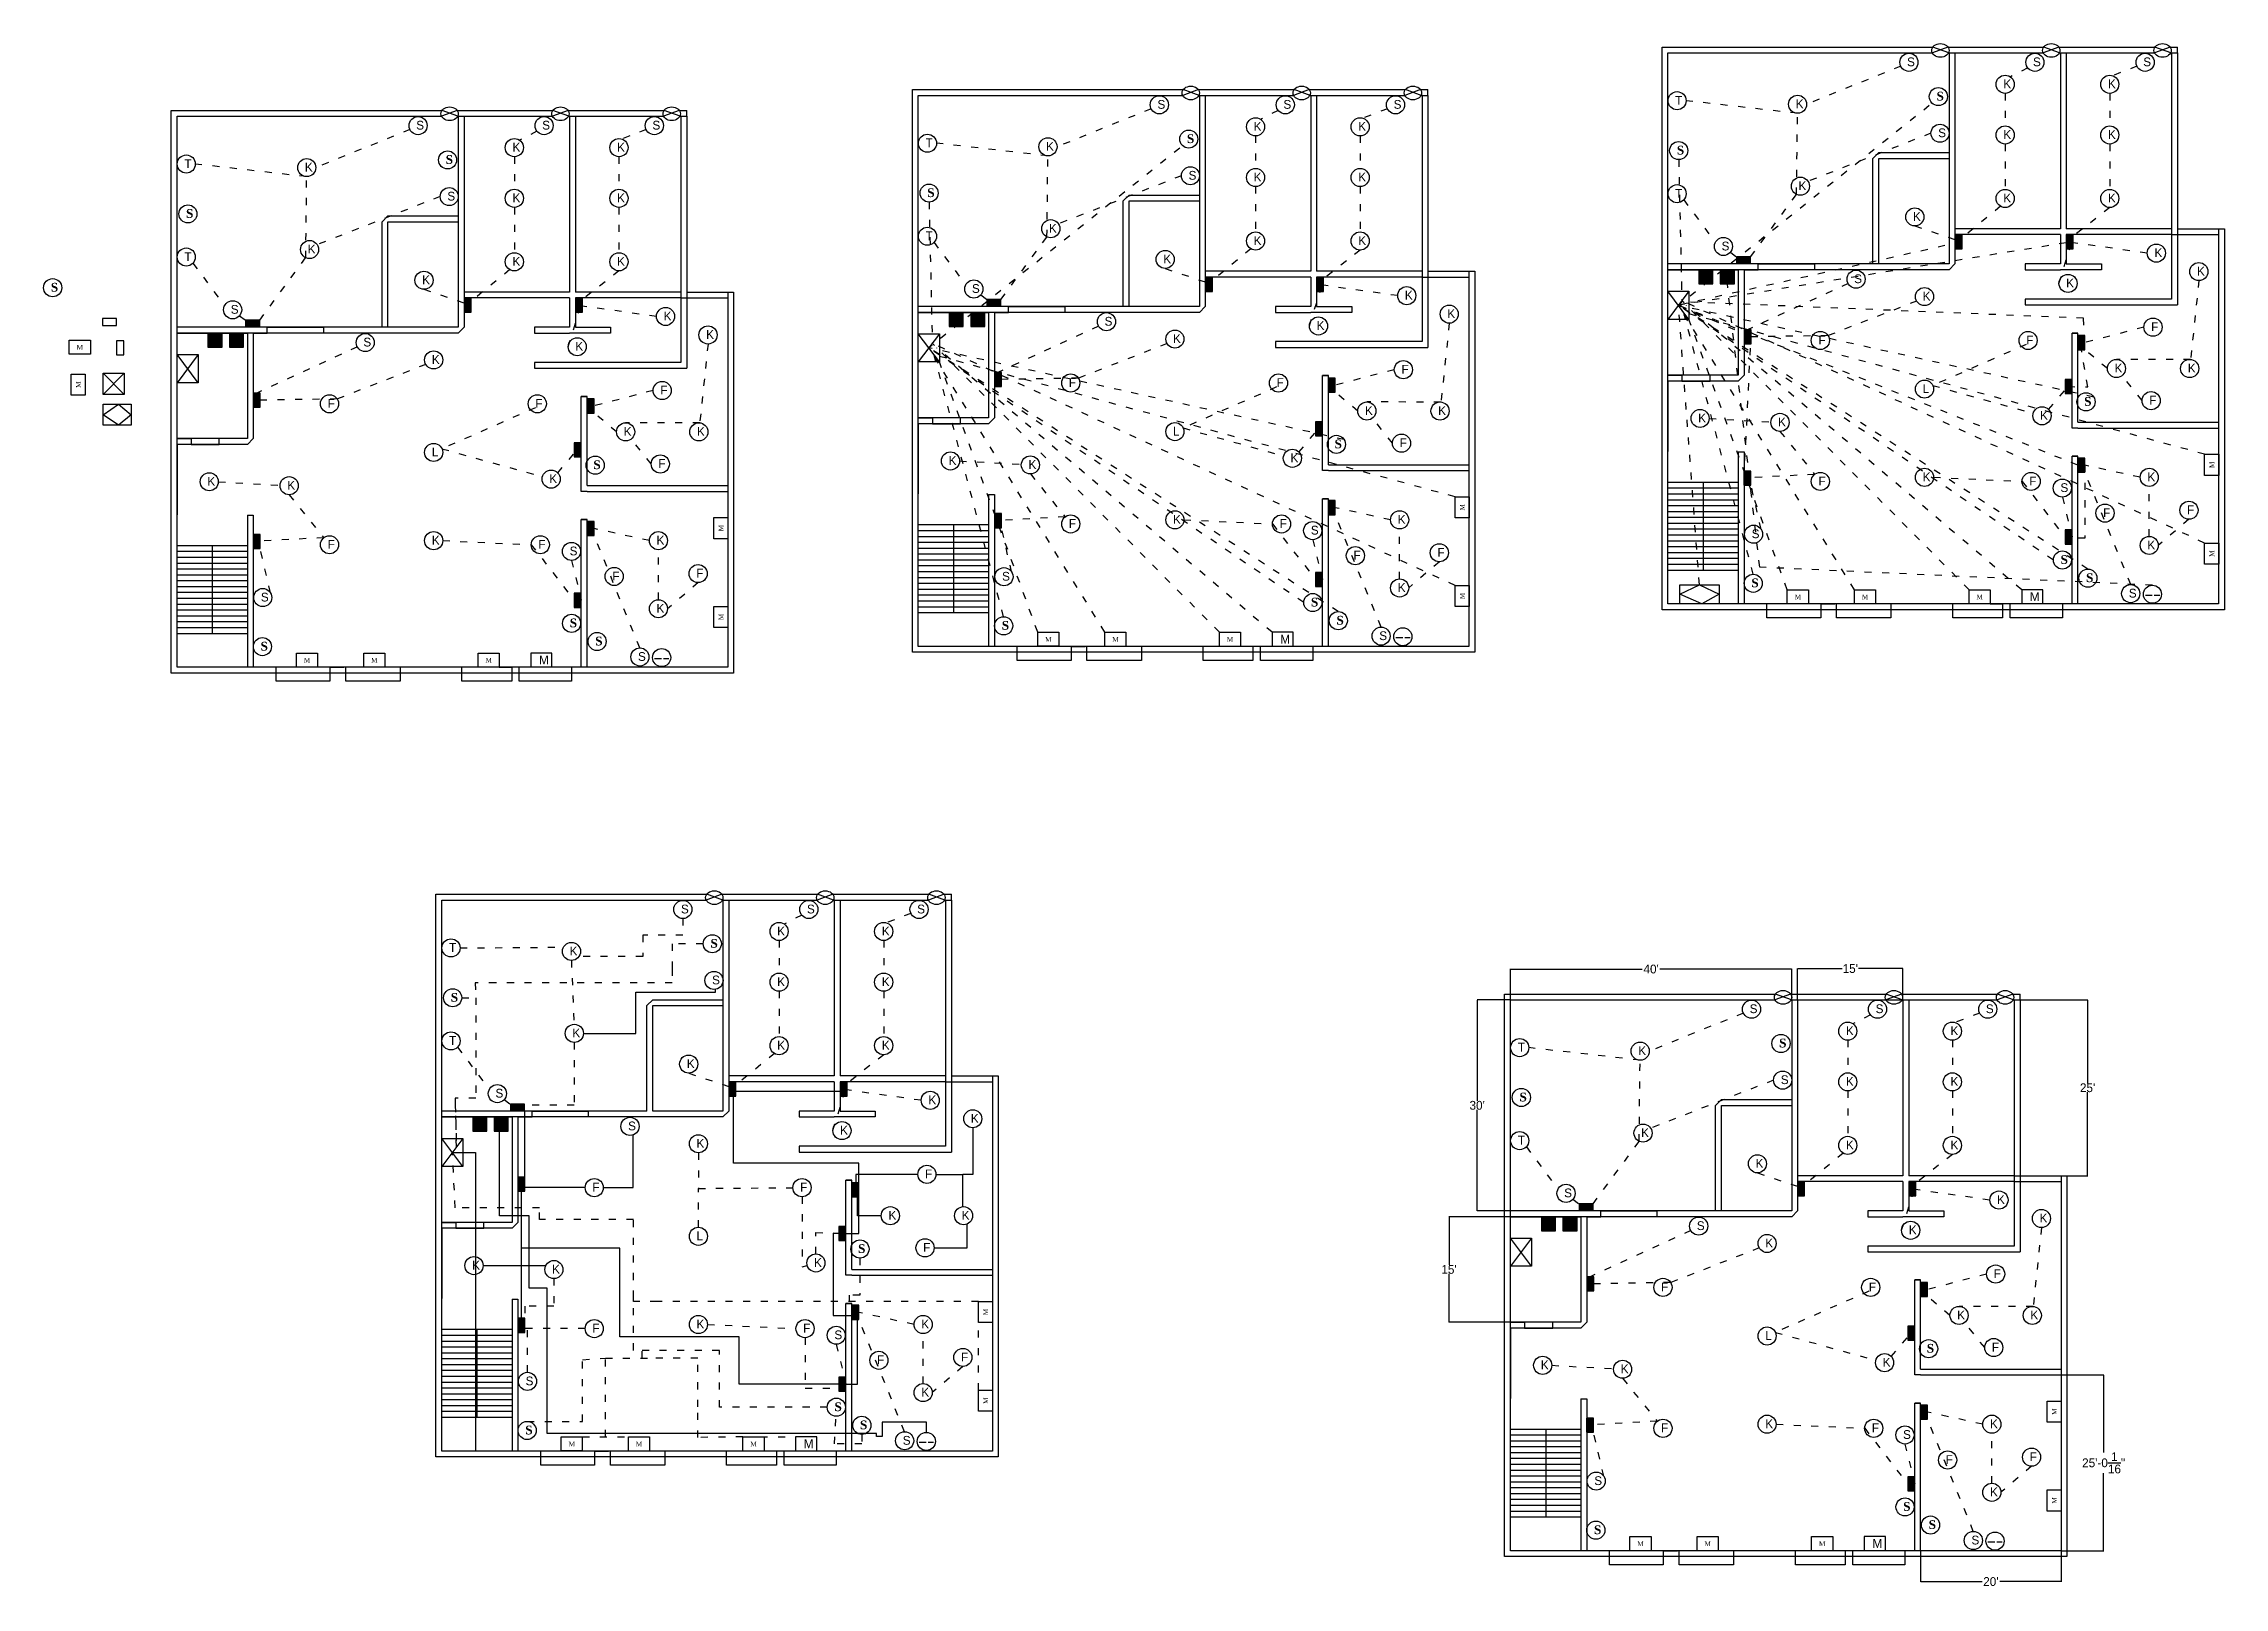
# Model space of a CAD drawing. Header units: inches. Extents: x -242 to 3481, y -2478 to 156.
import ezdxf

# ---------------------------------------------------------------- set-up
doc = ezdxf.new("R2010")
doc.units = ezdxf.units.IN
doc.header["$MEASUREMENT"] = 0
doc.linetypes.add('ACAD_ISO03W100', pattern=[30, 12, -18])
doc.dimstyles.get("Standard").update_dxf_attribs({"dimtxt": 15, "dimasz": 0.18, "dimexe": 0.18, "dimexo": 0.0625, "dimgap": 0.09, "dimtad": 0, "dimtih": 1, "dimtoh": 1, "dimdec": 4, "dimzin": 0, "dimdsep": 46, "dimlunit": 4, "dimtxsty": 'Standard', "dimcen": 0.09, "dimadec": 0, "dimazin": 0, "dimtfac": 1, "dimtdec": 4, "dimtofl": 0, "dimtmove": 0, "dimatfit": 3, "dimfxl": 1, "dimtolj": 1, "dimtzin": 0, "dimarcsym": 0})

msp = doc.modelspace()

# ---------------------------------------------------------------- texts
at = {"attachment_point": 1}
for s, insert, char_height, width in [('S', (2939.41571, 132.77428), 15, 24.0731611), ('S', (3154.47371, 132.77428), 15, 24.0731611), ('S', (3342.6561, 132.77428), 15, 24.0731611), ('K', (3103.69871, 95.22432), 15, 24.0731611), ('K', (3282.25644, 95.22432), 15, 24.0731611), ('S', (1659.70802, 60.20703), 15, 24.0731611), ('S', (1874.76602, 60.20703), 15, 24.0731611), ('S', (2062.94841, 60.20703), 15, 24.0731611), ('T', (2543.60223, 67.17178), 15, 24.0731611), ('K', (2749.29805, 61.15085), 15, 24.0731611), ('{\\fTimes New Roman|b1|i0|c0|p18;\\C3;S}', (2989.69064, 74.23804), 15, 24.0731611), ('S', (394.33954, 24.68889), 15, 24.0731611), ('S', (609.39754, 24.68889), 15, 24.0731611), ('S', (797.57993, 24.68889), 15, 24.0731611), ('{\\fTimes New Roman|b1|i0|c0|p18;\\C3;S}', (1709.98295, 1.67079), 15, 24.0731611), ('K', (1823.99101, 22.65708), 15, 24.0731611), ('K', (2002.54875, 22.65708), 15, 24.0731611), ('S', (2992.53421, 11.70523), 15, 24.0731611), ('K', (3103.69871, 8.74465), 15, 24.0731611), ('K', (3282.25644, 8.74465), 15, 24.0731611), ('{\\fTimes New Roman|b1|i0|c0|p18;\\C3;S}', (444.61448, -33.84735), 15, 24.0731611), ('K', (558.62254, -12.86107), 15, 24.0731611), ('K', (737.18027, -12.86107), 15, 24.0731611), ('T', (1263.89454, -5.39547), 15, 24.0731611), ('K', (1469.59036, -11.4164), 15, 24.0731611), ('{\\fTimes New Roman|b1|i0|c0|p18;\\C3;S}', (2546.37715, -17.90072), 15, 24.0731611), ('T', (-1.47394, -40.91361), 15, 24.0731611), ('K', (204.22188, -46.93455), 15, 24.0731611), ('S', (1712.82652, -60.86201), 15, 24.0731611), ('K', (1823.99101, -63.8226), 15, 24.0731611), ('K', (2002.54875, -63.8226), 15, 24.0731611), ('S', (447.45805, -96.38016), 15, 24.0731611), ('K', (558.62254, -99.34075), 15, 24.0731611), ('K', (737.18027, -99.34075), 15, 24.0731611), ('{\\fTimes New Roman|b1|i0|c0|p18;\\C3;S}', (1266.66946, -90.46797), 15, 24.0731611), ('T', (2543.6029, -91.52296), 15, 24.0731611), ('K', (2754.14534, -78.66437), 15, 24.0731611), ('K', (3103.69871, -99.62862), 15, 24.0731611), ('K', (3282.25644, -99.62862), 15, 24.0731611), ('{\\fTimes New Roman|b1|i0|c0|p18;\\C3;S}', (1.30098, -125.98612), 15, 24.0731611), ('K', (2949.45163, -131.06999), 15, 24.0731611), ('T', (1263.89521, -164.09021), 15, 24.0731611), ('K', (1474.43764, -151.23161), 15, 24.0731611), ('K', (1823.99101, -172.19586), 15, 24.0731611), ('K', (2002.54875, -172.19586), 15, 24.0731611), ('S', (2622.75424, -181.50664), 15, 24.0731611), ('T', (-1.47327, -199.60835), 15, 24.0731611), ('K', (209.06917, -186.74976), 15, 24.0731611), ('K', (558.62254, -207.71401), 15, 24.0731611), ('K', (737.18027, -207.71401), 15, 24.0731611), ('K', (1669.74394, -203.63723), 15, 24.0731611), ('K', (3361.79808, -192.90124), 15, 24.0731611), ('{\\fTimes New Roman|b1|i0|c0|p18;\\C3;S}', (-229.51445, -251.88008), 15, 24.0731611), ('K', (404.37547, -239.15538), 15, 24.0731611), ('S', (1343.04654, -254.07389), 15, 24.0731611), ('S', (2849.17521, -237.38296), 15, 24.0731611), ('K', (3211.07955, -244.576), 15, 24.0731611), ('K', (3434.32962, -224.41024), 15, 24.0731611), ('S', (77.67807, -289.59203), 15, 24.0731611), ('K', (2082.09039, -265.46848), 15, 24.0731611), ('K', (2154.62193, -296.97748), 15, 24.0731611), ('K', (2965.98423, -267.03732), 15, 24.0731611), ('K', (816.72191, -300.98663), 15, 24.0731611), ('K', (889.25345, -332.49563), 15, 24.0731611), ('S', (1569.46752, -309.95021), 15, 24.0731611), ('K', (1931.37186, -317.14324), 15, 24.0731611), ('F', (3356.0932, -319.23718), 15, 24.0731611), ('{\\fTimes New Roman|b0|i0|c0|p18;\\C3;M}', (-185.35002, -358.04277), 8, 36), ('S', (304.09904, -345.46836), 15, 24.0731611), ('K', (666.00338, -352.66139), 15, 24.0731611), ('K', (1686.27654, -339.60456), 15, 24.0731611), ('F', (2788.18354, -341.95359), 15, 24.0731611), ('F', (3142.83993, -341.95359), 15, 24.0731611), ('K', (420.90806, -375.12271), 15, 24.0731611), ('F', (2076.38551, -391.80442), 15, 24.0731611), ('K', (3293.66484, -389.81548), 15, 24.0731611), ('K', (3418.69045, -389.81548), 15, 24.0731611), ('F', (811.01703, -427.32257), 15, 24.0731611), ('F', (1508.47585, -414.52083), 15, 24.0731611), ('F', (1863.13224, -414.52083), 15, 24.0731611), ('L', (2965.98423, -424.91326), 15, 24.0731611), ('{\\fTimes New Roman|b1|i0|c0|p18;\\C3;S}', (3241.73693, -446.67439), 15, 24.0731611), ('F', (3352.87639, -444.647), 15, 24.0731611), ('F', (243.10737, -450.03898), 15, 24.0731611), ('F', (597.76376, -450.03898), 15, 24.0731611), ('K', (2013.95715, -462.38273), 15, 24.0731611), ('K', (2138.98276, -462.38273), 15, 24.0731611), ('K', (2582.87478, -474.97999), 15, 24.0731611), ('K', (2719.27939, -481.69854), 15, 24.0731611), ('K', (3166.55727, -470.4734), 15, 24.0731611), ('K', (748.58867, -497.90088), 15, 24.0731611), ('K', (873.61428, -497.90088), 15, 24.0731611), ('L', (1686.27654, -497.4805), 15, 24.0731611), ('{\\fTimes New Roman|b1|i0|c0|p18;\\C3;S}', (1962.02924, -519.24164), 15, 24.0731611), ('F', (2073.1687, -517.21424), 15, 24.0731611), ('L', (420.90806, -532.99865), 15, 24.0731611), ('{\\fTimes New Roman|b1|i0|c0|p18;\\C3;S}', (696.66077, -554.75979), 15, 24.0731611), ('F', (807.80022, -552.73239), 15, 24.0731611), ('K', (1303.16708, -547.54723), 15, 24.0731611), ('K', (1439.5717, -554.26579), 15, 24.0731611), ('K', (1886.84958, -543.04064), 15, 24.0731611), ('K', (37.79861, -583.06538), 15, 24.0731611), ('K', (174.20323, -589.78394), 15, 24.0731611), ('K', (621.4811, -578.55879), 15, 24.0731611), ('F', (2788.18354, -582.49407), 15, 24.0731611), ('K', (2965.98423, -575.48956), 15, 24.0731611), ('F', (3148.02649, -582.49407), 15, 24.0731611), ('S', (3201.29827, -593.83863), 15, 24.0731611), ('K', (3349.65487, -575.48956), 15, 24.0731611), ('F', (3417.45518, -631.6851), 15, 24.0731611), ('F', (1508.47585, -655.06132), 15, 24.0731611), ('K', (1686.27654, -648.0568), 15, 24.0731611), ('F', (1868.3188, -655.06132), 15, 24.0731611), ('S', (1921.59058, -666.40588), 15, 24.0731611), ('K', (2069.94718, -648.0568), 15, 24.0731611), ('F', (3274.1386, -636.58977), 15, 24.0731611), ('F', (243.10737, -690.57947), 15, 24.0731611), ('K', (420.90806, -683.57495), 15, 24.0731611), ('F', (602.95033, -690.57947), 15, 24.0731611), ('S', (656.2221, -701.92403), 15, 24.0731611), ('K', (804.57871, -683.57495), 15, 24.0731611), ('F', (2137.74749, -704.25234), 15, 24.0731611), ('S', (2674.17075, -672.54552), 15, 24.0731611), ('K', (3349.65487, -691.68107), 15, 24.0731611), ('F', (872.37902, -739.77049), 15, 24.0731611), ('F', (1994.43091, -709.15701), 15, 24.0731611), ('{\\fTimes New Roman|b1|i0|c0|p18;\\C3;S}', (3201.43379, -716.60904), 15, 24.0731611), ('S', (129.09458, -780.63091), 15, 24.0731611), ('F', (729.06243, -744.67516), 15, 24.0731611), ('S', (1394.46306, -745.11277), 15, 24.0731611), ('K', (2069.94718, -764.24832), 15, 24.0731611), ('{\\fTimes New Roman|b1|i0|c0|p18;\\C3;S}', (2673.61042, -756.3258), 15, 24.0731611), ('{\\C3;M}', (3149.08028, -779.82952), 15, 24.0731611), ('{\\fTimes New Roman|b1|i0|c0|p18;\\C3;S}', (3244.95375, -747.56767), 15, 24.0731611), ('S', (3318.03201, -773.9203), 15, 24.0731611), ('K', (804.57871, -799.76647), 15, 24.0731611), ('{\\fTimes New Roman|b1|i0|c0|p18;\\C3;S}', (1921.7261, -789.17629), 15, 24.0731611), ('{\\fTimes New Roman|b0|i0|c0|p18;\\C3;M}', (2747.63016, -783.80131), 8, 36), ('{\\fTimes New Roman|b0|i0|c0|p18;\\C3;M}', (2862.33475, -783.73441), 8, 36), ('{\\fTimes New Roman|b0|i0|c0|p18;\\C3;M}', (3057.82929, -783.73441), 8, 36), ('{\\fTimes New Roman|b1|i0|c0|p18;\\C3;S}', (656.35762, -824.69444), 15, 24.0731611), ('{\\fTimes New Roman|b1|i0|c0|p18;\\C3;S}', (699.87758, -855.65306), 15, 24.0731611), ('{\\fTimes New Roman|b1|i0|c0|p18;\\C3;S}', (1393.90272, -828.89304), 15, 24.0731611), ('{\\C3;M}', (1869.37259, -852.39677), 15, 24.0731611), ('{\\fTimes New Roman|b1|i0|c0|p18;\\C3;S}', (1965.24605, -820.13491), 15, 24.0731611), ('S', (2038.32432, -846.48755), 15, 24.0731611), ('{\\fTimes New Roman|b1|i0|c0|p18;\\C3;S}', (128.53425, -864.41119), 15, 24.0731611), ('{\\fTimes New Roman|b0|i0|c0|p18;\\C3;M}', (202.554, -891.8867), 8, 36), ('{\\fTimes New Roman|b0|i0|c0|p18;\\C3;M}', (317.25858, -891.81981), 8, 36), ('{\\fTimes New Roman|b0|i0|c0|p18;\\C3;M}', (512.75313, -891.81981), 8, 36), ('{\\C3;M}', (604.00411, -887.91492), 15, 24.0731611), ('S', (772.95585, -882.0057), 15, 24.0731611), ('{\\fTimes New Roman|b0|i0|c0|p18;\\C3;M}', (1467.92247, -856.36855), 8, 36), ('{\\fTimes New Roman|b0|i0|c0|p18;\\C3;M}', (1582.62706, -856.30166), 8, 36), ('{\\fTimes New Roman|b0|i0|c0|p18;\\C3;M}', (1778.1216, -856.30166), 8, 36), ('S', (846.28189, -1312.95292), 15, 24.0731611), ('S', (1061.33989, -1312.95292), 15, 24.0731611), ('S', (1249.52228, -1312.95292), 15, 24.0731611), ('{\\fTimes New Roman|b1|i0|c0|p18;\\C3;S}', (896.55682, -1371.48916), 15, 24.0731611), ('K', (1010.56488, -1350.50288), 15, 24.0731611), ('K', (1189.12262, -1350.50288), 15, 24.0731611), ('T', (450.4684, -1378.55542), 15, 24.0731611), ('K', (656.16423, -1384.57635), 15, 24.0731611), ('S', (899.40039, -1434.02196), 15, 24.0731611), ('K', (1010.56488, -1436.98255), 15, 24.0731611), ('K', (1189.12262, -1436.98255), 15, 24.0731611), ('{\\fTimes New Roman|b1|i0|c0|p18;\\C3;S}', (453.24333, -1463.62792), 15, 24.0731611), ('S', (2670.73086, -1483.11787), 15, 24.0731611), ('S', (2885.78887, -1483.11787), 15, 24.0731611), ('S', (3073.97126, -1483.11787), 15, 24.0731611), ('K', (661.01151, -1524.39156), 15, 24.0731611), ('K', (2835.01386, -1520.66783), 15, 24.0731611), ('K', (3013.5716, -1520.66783), 15, 24.0731611), ('T', (450.46908, -1537.25016), 15, 24.0731611), ('K', (1010.56488, -1545.35581), 15, 24.0731611), ('K', (1189.12262, -1545.35581), 15, 24.0731611), ('T', (2274.91738, -1548.72037), 15, 24.0731611), ('K', (2480.61321, -1554.7413), 15, 24.0731611), ('{\\fTimes New Roman|b1|i0|c0|p18;\\C3;S}', (2721.0058, -1541.65411), 15, 24.0731611), ('K', (856.31781, -1576.79718), 15, 24.0731611), ('S', (529.62041, -1627.23384), 15, 24.0731611), ('{\\fTimes New Roman|b1|i0|c0|p18;\\C3;S}', (2277.69231, -1633.79288), 15, 24.0731611), ('S', (2723.84937, -1604.18692), 15, 24.0731611), ('K', (2835.01386, -1607.14751), 15, 24.0731611), ('K', (3013.5716, -1607.14751), 15, 24.0731611), ('K', (1268.66426, -1638.62843), 15, 24.0731611), ('K', (1341.1958, -1670.13744), 15, 24.0731611), ('S', (756.04139, -1683.11016), 15, 24.0731611), ('K', (1117.94573, -1690.3032), 15, 24.0731611), ('T', (2274.91806, -1707.41511), 15, 24.0731611), ('K', (2485.46049, -1694.55652), 15, 24.0731611), ('K', (872.85041, -1712.76451), 15, 24.0731611), ('K', (2680.76679, -1746.96214), 15, 24.0731611), ('K', (2835.01386, -1715.52077), 15, 24.0731611), ('K', (3013.5716, -1715.52077), 15, 24.0731611), ('F', (1262.95938, -1764.96438), 15, 24.0731611), ('F', (695.04972, -1787.68078), 15, 24.0731611), ('F', (1049.70611, -1787.68078), 15, 24.0731611), ('S', (2354.06939, -1797.39879), 15, 24.0731611), ('K', (3093.11324, -1808.79339), 15, 24.0731611), ('K', (1200.53102, -1835.54268), 15, 24.0731611), ('K', (1325.55663, -1835.54268), 15, 24.0731611), ('S', (2580.49037, -1853.27512), 15, 24.0731611), ('K', (2942.39471, -1860.46815), 15, 24.0731611), ('K', (3165.64477, -1840.30239), 15, 24.0731611), ('L', (872.85041, -1870.64046), 15, 24.0731611), ('{\\fTimes New Roman|b1|i0|c0|p18;\\C3;S}', (1148.60311, -1892.40159), 15, 24.0731611), ('F', (1259.74257, -1890.37419), 15, 24.0731611), ('K', (2697.29939, -1882.92947), 15, 24.0731611), ('K', (489.74095, -1920.70718), 15, 24.0731611), ('K', (626.14557, -1927.42574), 15, 24.0731611), ('K', (1073.42345, -1916.2006), 15, 24.0731611), ('F', (3087.40836, -1935.12933), 15, 24.0731611), ('F', (2519.4987, -1957.84574), 15, 24.0731611), ('F', (2874.15508, -1957.84574), 15, 24.0731611), ('K', (3024.98, -2005.70764), 15, 24.0731611), ('K', (3150.0056, -2005.70764), 15, 24.0731611), ('F', (695.04972, -2028.22127), 15, 24.0731611), ('K', (872.85041, -2021.21675), 15, 24.0731611), ('F', (1054.89267, -2028.22127), 15, 24.0731611), ('S', (1108.16445, -2039.56583), 15, 24.0731611), ('K', (1256.52105, -2021.21675), 15, 24.0731611), ('L', (2697.29939, -2040.80541), 15, 24.0731611), ('F', (1181.00477, -2082.31696), 15, 24.0731611), ('F', (1324.32136, -2077.4123), 15, 24.0731611), ('{\\fTimes New Roman|b1|i0|c0|p18;\\C3;S}', (2973.05209, -2062.56655), 15, 24.0731611), ('F', (3084.19155, -2060.53915), 15, 24.0731611), ('S', (581.03693, -2118.27272), 15, 24.0731611), ('K', (2314.18993, -2090.87214), 15, 24.0731611), ('K', (2450.59455, -2097.5907), 15, 24.0731611), ('K', (2897.87242, -2086.36555), 15, 24.0731611), ('K', (1256.52105, -2137.40827), 15, 24.0731611), ('{\\fTimes New Roman|b1|i0|c0|p18;\\C3;S}', (1108.29997, -2162.33624), 15, 24.0731611), ('{\\fTimes New Roman|b1|i0|c0|p18;\\C3;S}', (1151.81992, -2193.29486), 15, 24.0731611), ('K', (2697.29939, -2191.38171), 15, 24.0731611), ('K', (3080.97003, -2191.38171), 15, 24.0731611), ('{\\fTimes New Roman|b1|i0|c0|p18;\\C3;S}', (580.47659, -2202.05299), 15, 24.0731611), ('{\\fTimes New Roman|b0|i0|c0|p18;\\C3;M}', (654.49634, -2229.52851), 8, 36), ('{\\fTimes New Roman|b0|i0|c0|p18;\\C3;M}', (769.20093, -2229.46161), 8, 36), ('{\\fTimes New Roman|b0|i0|c0|p18;\\C3;M}', (964.69547, -2229.46161), 8, 36), ('{\\C3;M}', (1055.94646, -2225.55672), 15, 24.0731611), ('S', (1224.89819, -2219.6475), 15, 24.0731611), ('F', (2519.4987, -2198.38623), 15, 24.0731611), ('F', (2879.34165, -2198.38623), 15, 24.0731611), ('S', (2932.61343, -2209.73079), 15, 24.0731611), ('F', (3005.45375, -2252.48192), 15, 24.0731611), ('F', (3148.77034, -2247.57725), 15, 24.0731611), ('S', (2405.48591, -2288.43767), 15, 24.0731611), ('K', (3080.97003, -2307.57323), 15, 24.0731611), ('{\\fTimes New Roman|b1|i0|c0|p18;\\C3;S}', (2932.74894, -2332.5012), 15, 24.0731611), ('{\\fTimes New Roman|b1|i0|c0|p18;\\C3;S}', (2404.92557, -2372.21795), 15, 24.0731611), ('{\\fTimes New Roman|b1|i0|c0|p18;\\C3;S}', (2976.2689, -2363.45982), 15, 24.0731611), ('{\\fTimes New Roman|b0|i0|c0|p18;\\C3;M}', (2478.94532, -2399.69346), 8, 36), ('{\\fTimes New Roman|b0|i0|c0|p18;\\C3;M}', (2593.64991, -2399.62657), 8, 36), ('{\\fTimes New Roman|b0|i0|c0|p18;\\C3;M}', (2789.14445, -2399.62657), 8, 36), ('{\\C3;M}', (2880.39543, -2395.72168), 15, 24.0731611), ('S', (3049.34717, -2389.81246), 15, 24.0731611)]:
    msp.add_mtext(s, dxfattribs=dict(at, insert=insert, char_height=char_height, width=width))
at = {"char_height": 8, "width": 36, "attachment_point": 1, "rotation": 90}
for insert in [(-186.55012, -431.01303), (3455.74186, -567.81308), (2176.03417, -640.38032), (910.66569, -675.89847), (3455.74186, -719.23715), (2176.03417, -791.80439), (910.66569, -827.32254), (1362.60803, -2013.54028), (1362.60803, -2164.96434), (3187.05701, -2183.70523), (3187.05701, -2335.1293)]:
    msp.add_mtext('{\\fTimes New Roman|b0|i0|c0|p18;\\C3;M}', dxfattribs=dict(at, insert=insert))

# ---------------------------------------------------------------- blocks, each defined once
blk = doc.blocks.new('*D2')
at = {"color": 0, "linetype": 'ByBlock', "lineweight": -2, "transparency": 16777216}
for p, q in [((2262.5, -1475.4), (2262.5, -1422.7)), ((2262.7, -1422.9), (2487.4, -1422.9)), ((2742.3, -1422.9), (2517.6, -1422.9)), ((2742.5, -1475.6), (2742.5, -1422.7))]:
    blk.add_line(p, q, dxfattribs=at)
at = {"color": 0, "linetype": 'ByBlock', "transparency": 16777216}
for points in [[(2262.7, -1422.8), (2262.7, -1422.9), (2262.5, -1422.9)], [(2742.3, -1422.8), (2742.3, -1422.9), (2742.5, -1422.9)]]:
    blk.add_solid(points, dxfattribs=at)
at = {"layer": 'Defpoints', "color": 0, "linetype": 'ByBlock', "transparency": 16777216}
for p in [(2742.5, -1422.9), (2262.5, -1475.5), (2742.5, -1475.7)]:
    blk.add_point(p, dxfattribs=at)
at = {"color": 0, "linetype": 'ByBlock', "transparency": 16777216, "insert": (2502.5, -1422.9), "char_height": 15, "attachment_point": 5}
blk.add_mtext("\\A1;40'", dxfattribs=at)
blk = doc.blocks.new('*D3')
at = {"color": 0, "linetype": 'ByBlock', "lineweight": -2, "transparency": 16777216}
for p, q in [((2262.4, -1475.5), (2205.3, -1475.5)), ((2205.5, -1475.7), (2205.5, -1647.9)), ((2205.5, -1835.3), (2205.5, -1663.1)), ((2262.4, -1835.5), (2205.3, -1835.5))]:
    blk.add_line(p, q, dxfattribs=at)
at = {"color": 0, "linetype": 'ByBlock', "transparency": 16777216}
for points in [[(2205.5, -1475.7), (2205.5, -1475.7), (2205.5, -1475.5)], [(2205.5, -1835.3), (2205.5, -1835.3), (2205.5, -1835.5)]]:
    blk.add_solid(points, dxfattribs=at)
at = {"layer": 'Defpoints', "color": 0, "linetype": 'ByBlock', "transparency": 16777216}
for p in [(2262.5, -1475.5), (2205.5, -1835.5), (2262.5, -1835.5)]:
    blk.add_point(p, dxfattribs=at)
at = {"color": 0, "linetype": 'ByBlock', "transparency": 16777216, "insert": (2205.5, -1655.5), "char_height": 15, "attachment_point": 5}
blk.add_mtext("\\A1;30'", dxfattribs=at)
blk = doc.blocks.new('*D4')
at = {"color": 0, "linetype": 'ByBlock', "lineweight": -2, "transparency": 16777216}
for p, q in [((2752.5, -1475.4), (2752.5, -1421.9)), ((2752.7, -1422.1), (2828.6, -1422.1)), ((2932.3, -1422.1), (2856.3, -1422.1)), ((2932.5, -1475.4), (2932.5, -1421.9))]:
    blk.add_line(p, q, dxfattribs=at)
at = {"color": 0, "linetype": 'ByBlock', "transparency": 16777216}
for points in [[(2752.7, -1422.1), (2752.7, -1422.1), (2752.5, -1422.1)], [(2932.3, -1422.1), (2932.3, -1422.1), (2932.5, -1422.1)]]:
    blk.add_solid(points, dxfattribs=at)
at = {"layer": 'Defpoints', "color": 0, "linetype": 'ByBlock', "transparency": 16777216}
for p in [(2932.5, -1422.1), (2752.5, -1475.5), (2932.5, -1475.5)]:
    blk.add_point(p, dxfattribs=at)
at = {"color": 0, "linetype": 'ByBlock', "transparency": 16777216, "insert": (2842.5, -1422.1), "char_height": 15, "attachment_point": 5}
blk.add_mtext("\\A1;15'", dxfattribs=at)
blk = doc.blocks.new('*D5')
at = {"color": 0, "linetype": 'ByBlock', "lineweight": -2, "transparency": 16777216}
for p, q in [((3122.5, -1475.5), (3247.8, -1475.5)), ((3247.6, -1475.7), (3247.6, -1617.9)), ((3247.6, -1775.3), (3247.6, -1633.1)), ((3122.5, -1775.5), (3247.8, -1775.5))]:
    blk.add_line(p, q, dxfattribs=at)
at = {"color": 0, "linetype": 'ByBlock', "transparency": 16777216}
for points in [[(3247.6, -1475.7), (3247.7, -1475.7), (3247.6, -1475.5)], [(3247.6, -1775.3), (3247.7, -1775.3), (3247.6, -1775.5)]]:
    blk.add_solid(points, dxfattribs=at)
at = {"layer": 'Defpoints', "color": 0, "linetype": 'ByBlock', "transparency": 16777216}
for p in [(3122.5, -1475.5), (3122.5, -1775.5), (3247.6, -1775.5)]:
    blk.add_point(p, dxfattribs=at)
at = {"color": 0, "linetype": 'ByBlock', "transparency": 16777216, "insert": (3247.6, -1625.5), "char_height": 15, "attachment_point": 5}
blk.add_mtext("\\A1;25'", dxfattribs=at)
blk = doc.blocks.new('*D6')
at = {"color": 0, "linetype": 'ByBlock', "lineweight": -2, "transparency": 16777216}
for p, q in [((2962.5, -2415.6), (2962.5, -2468.4)), ((3202.5, -2415.6), (3202.5, -2468.4)), ((2962.7, -2468.2), (3067.4, -2468.2)), ((3202.3, -2468.2), (3097.6, -2468.2))]:
    blk.add_line(p, q, dxfattribs=at)
at = {"color": 0, "linetype": 'ByBlock', "transparency": 16777216}
for points in [[(2962.7, -2468.2), (2962.7, -2468.2), (2962.5, -2468.2)], [(3202.3, -2468.2), (3202.3, -2468.2), (3202.5, -2468.2)]]:
    blk.add_solid(points, dxfattribs=at)
at = {"layer": 'Defpoints', "color": 0, "linetype": 'ByBlock', "transparency": 16777216}
for p in [(2962.5, -2415.5), (3202.5, -2415.5), (2962.5, -2468.2)]:
    blk.add_point(p, dxfattribs=at)
at = {"color": 0, "linetype": 'ByBlock', "transparency": 16777216, "insert": (3082.5, -2468.2), "char_height": 15, "attachment_point": 5}
blk.add_mtext("\\A1;20'", dxfattribs=at)
blk = doc.blocks.new('*D7')
at = {"color": 0, "linetype": 'ByBlock', "lineweight": -2, "transparency": 16777216}
for p, q in [((3202.5, -2115.5), (3275.1, -2115.5)), ((3275, -2115.7), (3275, -2247.9)), ((3275, -2415.4), (3275, -2283.1)), ((3202.5, -2415.6), (3275.1, -2415.6))]:
    blk.add_line(p, q, dxfattribs=at)
at = {"color": 0, "linetype": 'ByBlock', "transparency": 16777216}
for points in [[(3274.9, -2115.7), (3275, -2115.7), (3275, -2115.5)], [(3274.9, -2415.4), (3275, -2415.4), (3275, -2415.6)]]:
    blk.add_solid(points, dxfattribs=at)
at = {"layer": 'Defpoints', "color": 0, "linetype": 'ByBlock', "transparency": 16777216}
for p in [(3202.5, -2115.5), (3275, -2115.5), (3202.5, -2415.6)]:
    blk.add_point(p, dxfattribs=at)
at = {"color": 0, "linetype": 'ByBlock', "transparency": 16777216, "insert": (3275, -2265.5), "char_height": 15, "attachment_point": 5}
blk.add_mtext('\\A1;25\'-0{\\H1.000000x;\\S1/16;}"', dxfattribs=at)
blk = doc.blocks.new('*D8')
at = {"color": 0, "linetype": 'ByBlock', "lineweight": -2, "transparency": 16777216}
for p, q in [((2262.4, -1845.5), (2157.4, -1845.5)), ((2157.5, -1845.7), (2157.5, -1927.9)), ((2157.5, -2025.3), (2157.5, -1943.1)), ((2262.4, -2025.5), (2157.4, -2025.5))]:
    blk.add_line(p, q, dxfattribs=at)
at = {"color": 0, "linetype": 'ByBlock', "transparency": 16777216}
for points in [[(2157.5, -1845.7), (2157.6, -1845.7), (2157.5, -1845.5)], [(2157.5, -2025.3), (2157.6, -2025.3), (2157.5, -2025.5)]]:
    blk.add_solid(points, dxfattribs=at)
at = {"layer": 'Defpoints', "color": 0, "linetype": 'ByBlock', "transparency": 16777216}
for p in [(2262.5, -1845.5), (2157.5, -2025.5), (2262.5, -2025.5)]:
    blk.add_point(p, dxfattribs=at)
at = {"color": 0, "linetype": 'ByBlock', "transparency": 16777216, "insert": (2157.5, -1935.5), "char_height": 15, "attachment_point": 5}
blk.add_mtext("\\A1;15'", dxfattribs=at)

# ---------------------------------------------------------------- dimensions: what is measured, and where the dimension line sits
at = {"color": 0, "linetype": 'ByBlock'}
for base, p1, p2, picture, middle in [((2742.47843, -1422.8586), (2262.47843, -1475.49989), (2742.47843, -1475.6937), '*D2', (2502.47843, -1422.8586)), ((2932.47843, -1422.11786), (2752.47843, -1475.49989), (2932.47843, -1475.49989), '*D4', (2842.47843, -1422.11786)), ((2962.47843, -2468.19799), (3202.47843, -2415.49989), (2962.47843, -2415.49989), '*D6', (3082.47843, -2468.19799))]:
    dim = msp.add_linear_dim(base=base, p1=p1, p2=p2, dimstyle='Standard', dxfattribs=at)
    dim.commit()
    dim.dimension.update_dxf_attribs({"geometry": picture, "text_midpoint": middle})
for base, p1, p2, picture, middle in [((2205.51582, -1835.49989), (2262.47843, -1475.49989), (2262.47843, -1835.49989), '*D3', (2205.51582, -1655.49989)), ((3247.63142, -1775.49989), (3122.47843, -1475.49989), (3122.47843, -1775.49989), '*D5', (3247.63142, -1625.49989)), ((2157.53994, -2025.49989), (2262.47843, -1845.49989), (2262.47843, -2025.49989), '*D8', (2157.53994, -1935.49989)), ((3274.95516, -2115.49989), (3202.47843, -2415.56239), (3202.47843, -2115.49989), '*D7', (3274.95516, -2265.53114))]:
    dim = msp.add_linear_dim(base=base, p1=p1, p2=p2, angle=90, dimstyle='Standard', dxfattribs=at)
    dim.commit()
    dim.dimension.update_dxf_attribs({"geometry": picture, "text_midpoint": middle})

# ---------------------------------------------------------------- hatches: boundary and pattern name
at = {"linetype": 'ACAD_ISO03W100'}
for points in [[(3033.251, -169.81606), (3021.251, -169.81606), (3021.251, -193.81606), (3033.251, -193.81606)], [(3223.11636, -169.81606), (3211.16327, -169.81606), (3211.16327, -193.81606), (3223.11636, -193.81606)], [(2672.23463, -207.60774), (2648.23463, -207.60774), (2648.23463, -219.60774), (2672.23463, -219.60774)], [(1753.54331, -242.38331), (1741.54331, -242.38331), (1741.54331, -266.38331), (1753.54331, -266.38331)], [(1943.40866, -242.38331), (1931.45558, -242.38331), (1931.45558, -266.38331), (1943.40866, -266.38331)], [(488.17483, -277.90146), (476.17483, -277.90146), (476.17483, -301.90146), (488.17483, -301.90146)], [(678.04019, -277.90146), (666.0871, -277.90146), (666.0871, -301.90146), (678.04019, -301.90146)], [(1392.52694, -280.17498), (1368.52694, -280.17498), (1368.52694, -292.17498), (1392.52694, -292.17498)], [(127.15846, -315.69313), (103.15846, -315.69313), (103.15846, -327.69313), (127.15846, -327.69313)], [(2673.16327, -332.06734), (2661.16327, -332.06734), (2661.16327, -356.06734), (2673.16327, -356.06734)], [(3242.98691, -341.88302), (3231.16327, -341.88302), (3231.16327, -365.88302), (3242.98691, -365.88302)], [(1393.45558, -404.63459), (1381.45558, -404.63459), (1381.45558, -428.63459), (1393.45558, -428.63459)], [(128.0871, -440.15273), (116.0871, -440.15273), (116.0871, -464.15273), (128.0871, -464.15273)], [(1963.27922, -414.45027), (1951.45558, -414.45027), (1951.45558, -438.45027), (1963.27922, -438.45027)], [(3221.16327, -416.51569), (3209.16327, -416.51569), (3209.16327, -440.51569), (3221.16327, -440.51569)], [(697.91074, -449.96841), (686.0871, -449.96841), (686.0871, -473.96841), (697.91074, -473.96841)], [(1941.45558, -489.08293), (1929.45558, -489.08293), (1929.45558, -513.08293), (1941.45558, -513.08293)], [(676.0871, -524.60108), (664.0871, -524.60108), (664.0871, -548.60108), (676.0871, -548.60108)], [(3242.98691, -550.99419), (3231.16327, -550.99419), (3231.16327, -574.99419), (3242.98691, -574.99419)], [(2672.9813, -573.13744), (2661.16327, -573.13744), (2661.16327, -597.13744), (2672.9813, -597.13744)], [(1963.27922, -623.56144), (1951.45558, -623.56144), (1951.45558, -647.56144), (1963.27922, -647.56144)], [(697.91074, -659.07959), (686.0871, -659.07959), (686.0871, -683.07959), (697.91074, -683.07959)], [(1393.27361, -645.70468), (1381.45558, -645.70468), (1381.45558, -669.70468), (1393.27361, -669.70468)], [(127.90514, -681.22283), (116.0871, -681.22283), (116.0871, -705.22283), (127.90514, -705.22283)], [(3221.16327, -673.55262), (3209.16327, -673.55262), (3209.16327, -697.55262), (3221.16327, -697.55262)], [(676.0871, -781.63801), (664.0871, -781.63801), (664.0871, -805.63801), (676.0871, -805.63801)], [(1941.45558, -746.11986), (1929.45558, -746.11986), (1929.45558, -770.11986), (1941.45558, -770.11986)], [(940.11718, -1615.54326), (928.11718, -1615.54326), (928.11718, -1639.54326), (940.11718, -1639.54326)], [(1129.98253, -1615.54326), (1118.02945, -1615.54326), (1118.02945, -1639.54326), (1129.98253, -1639.54326)], [(579.10081, -1653.33494), (555.10081, -1653.33494), (555.10081, -1665.33494), (579.10081, -1665.33494)], [(580.02945, -1777.79454), (568.02945, -1777.79454), (568.02945, -1801.79454), (580.02945, -1801.79454)], [(2764.56616, -1785.70822), (2752.56616, -1785.70822), (2752.56616, -1809.70822), (2764.56616, -1809.70822)], [(2954.43151, -1785.70822), (2942.47843, -1785.70822), (2942.47843, -1809.70822), (2954.43151, -1809.70822)], [(1149.85309, -1787.61022), (1138.02945, -1787.61022), (1138.02945, -1811.61022), (1149.85309, -1811.61022)], [(2403.54979, -1823.49989), (2379.54979, -1823.49989), (2379.54979, -1835.49989), (2403.54979, -1835.49989)], [(1128.02945, -1862.24289), (1116.02945, -1862.24289), (1116.02945, -1886.24289), (1128.02945, -1886.24289)], [(2404.47843, -1947.95949), (2392.47843, -1947.95949), (2392.47843, -1971.95949), (2404.47843, -1971.95949)], [(2974.30207, -1957.77517), (2962.47843, -1957.77517), (2962.47843, -1981.77517), (2974.30207, -1981.77517)], [(1149.85309, -1996.72139), (1138.02945, -1996.72139), (1138.02945, -2020.72139), (1149.85309, -2020.72139)], [(579.84748, -2018.86463), (568.02945, -2018.86463), (568.02945, -2042.86463), (579.84748, -2042.86463)], [(2952.47843, -2032.40784), (2940.47843, -2032.40784), (2940.47843, -2056.40784), (2952.47843, -2056.40784)], [(1128.02945, -2119.27981), (1116.02945, -2119.27981), (1116.02945, -2143.27981), (1128.02945, -2143.27981)], [(2404.29646, -2189.02959), (2392.47843, -2189.02959), (2392.47843, -2213.02959), (2404.29646, -2213.02959)], [(2974.30207, -2166.88635), (2962.47843, -2166.88635), (2962.47843, -2190.88635), (2974.30207, -2190.88635)], [(2952.47843, -2289.44477), (2940.47843, -2289.44477), (2940.47843, -2313.44477), (2952.47843, -2313.44477)]]:
    msp.add_hatch(color=8, dxfattribs=at).paths.add_polyline_path(points)
for color, points in [(63, [(2607.92147, -229.60774), (2583.92147, -229.60774), (2583.92147, -253.60774), (2607.92147, -253.60774)]), (140, [(2644.65808, -229.60774), (2620.65808, -229.60774), (2620.65808, -253.60774), (2644.65808, -253.60774)]), (63, [(1328.21378, -302.17498), (1304.21378, -302.17498), (1304.21378, -326.17498), (1328.21378, -326.17498)]), (140, [(1364.95039, -302.17498), (1340.95039, -302.17498), (1340.95039, -326.17498), (1364.95039, -326.17498)]), (63, [(62.8453, -337.69313), (38.8453, -337.69313), (38.8453, -361.69313), (62.8453, -361.69313)]), (140, [(99.58192, -337.69313), (75.58192, -337.69313), (75.58192, -361.69313), (99.58192, -361.69313)]), (63, [(514.78765, -1675.33494), (490.78765, -1675.33494), (490.78765, -1699.33494), (514.78765, -1699.33494)]), (140, [(551.52426, -1675.33494), (527.52426, -1675.33494), (527.52426, -1699.33494), (551.52426, -1699.33494)]), (63, [(2339.23662, -1845.49989), (2315.23662, -1845.49989), (2315.23662, -1869.49989), (2339.23662, -1869.49989)]), (140, [(2375.97324, -1845.49989), (2351.97324, -1845.49989), (2351.97324, -1869.49989), (2375.97324, -1869.49989)])]:
    msp.add_hatch(color=color).paths.add_polyline_path(points)

# ---------------------------------------------------------------- linework, layer by layer
for p, q in [((3009.28938, 150.39226), (2982.6319, 140.39226)), ((3010.63641, 140.39226), (2983.45208, 150.39226)), ((3198.56138, 150.39226), (3171.90391, 140.39226)), ((3199.90842, 140.39226), (3172.72409, 150.39226)), ((3388.4728, 150.39226), (3361.81532, 140.39226)), ((3389.81984, 140.39226), (3362.63551, 150.39226)), ((3401.16327, 140.39226), (3401.16327, 150.39226)), ((2531.16327, 140.39226), (2982.6319, 140.39226)), ((3010.10956, 140.39226), (3011.16327, 140.39226)), ((3011.16327, 140.39226), (3011.16327, -219.60774)), ((3021.16327, 140.39226), (3021.16327, -219.60774)), ((3021.16327, 140.39226), (3171.90391, 140.39226)), ((3199.38156, 140.39226), (3201.16327, 140.39226)), ((3201.16327, 140.39226), (3201.16327, -159.60774)), ((3211.16327, 140.39226), (3211.16327, -159.60774)), ((3211.16327, 140.39226), (3361.81532, 140.39226)), ((3389.29298, 140.39226), (3391.16327, 140.39226)), ((3391.16327, 140.39226), (3391.16327, -159.60774)), ((3401.16327, 140.39226), (3401.16327, -159.60774)), ((1729.58169, 77.82502), (1702.92421, 67.82502)), ((1730.92872, 67.82502), (1703.74439, 77.82502)), ((1918.85369, 77.82502), (1892.19622, 67.82502)), ((1920.20073, 67.82502), (1893.0164, 77.82502)), ((2108.76511, 77.82502), (2082.10763, 67.82502)), ((2110.11214, 67.82502), (2082.92781, 77.82502)), ((2121.45558, 67.82502), (2121.45558, 77.82502)), ((464.21321, 42.30687), (437.55574, 32.30687)), ((465.56025, 32.30687), (438.37592, 42.30687)), ((653.48521, 42.30687), (626.82774, 32.30687)), ((654.83225, 32.30687), (627.64792, 42.30687)), ((843.39663, 42.30687), (816.73916, 32.30687)), ((844.74367, 32.30687), (817.55934, 42.30687)), ((856.0871, 32.30687), (856.0871, 42.30687)), ((1251.45558, 67.82502), (1702.92421, 67.82502)), ((1730.40187, 67.82502), (1731.45558, 67.82502)), ((1731.45558, 67.82502), (1731.45558, -292.17498)), ((1741.45558, 67.82502), (1741.45558, -292.17498)), ((1741.45558, 67.82502), (1892.19622, 67.82502)), ((1919.67387, 67.82502), (1921.45558, 67.82502)), ((1921.45558, 67.82502), (1921.45558, -232.17498)), ((1931.45558, 67.82502), (1931.45558, -232.17498)), ((1931.45558, 67.82502), (2082.10763, 67.82502)), ((2109.58529, 67.82502), (2111.45558, 67.82502)), ((2111.45558, 67.82502), (2111.45558, -232.17498)), ((2121.45558, 67.82502), (2121.45558, -232.17498)), ((-13.9129, 32.30687), (437.55574, 32.30687)), ((465.03339, 32.30687), (466.0871, 32.30687)), ((466.0871, 32.30687), (466.0871, -327.69313)), ((476.0871, 32.30687), (476.0871, -327.69313)), ((476.0871, 32.30687), (626.82774, 32.30687)), ((654.30539, 32.30687), (656.0871, 32.30687)), ((656.0871, 32.30687), (656.0871, -267.69313)), ((666.0871, 32.30687), (666.0871, -267.69313)), ((666.0871, 32.30687), (816.73916, 32.30687)), ((844.21681, 32.30687), (846.0871, 32.30687)), ((846.0871, 32.30687), (846.0871, -267.69313)), ((856.0871, 32.30687), (856.0871, -267.69313)), ((2891.16327, -29.60774), (2881.16327, -39.60774)), ((2891.16327, -29.60774), (3011.16327, -29.60774)), ((2881.16327, -219.60774), (2881.16327, -39.60774)), ((2891.16327, -219.60774), (2891.16327, -39.60774)), ((2891.16327, -39.60774), (3011.16327, -39.60774)), ((1611.45558, -102.17498), (1601.45558, -112.17498)), ((1611.45558, -102.17498), (1731.45558, -102.17498)), ((346.0871, -137.69313), (336.0871, -147.69313)), ((336.0871, -327.69313), (336.0871, -147.69313)), ((346.0871, -137.69313), (466.0871, -137.69313)), ((346.0871, -327.69313), (346.0871, -147.69313)), ((346.0871, -147.69313), (466.0871, -147.69313)), ((1601.45558, -292.17498), (1601.45558, -112.17498)), ((1611.45558, -292.17498), (1611.45558, -112.17498)), ((1611.45558, -112.17498), (1731.45558, -112.17498)), ((3201.16327, -159.60774), (3021.16327, -159.60774)), ((3201.16327, -169.60774), (3021.16327, -169.60774)), ((3033.251, -169.81606), (3021.251, -169.81606)), ((3021.251, -169.81606), (3021.251, -193.81606)), ((3033.251, -193.81606), (3033.251, -169.81606)), ((3201.16327, -169.60774), (3201.16327, -219.60774)), ((3223.11636, -169.81606), (3211.11636, -169.81606)), ((3211.11636, -169.81606), (3211.11636, -193.81606)), ((3391.16327, -159.60774), (3211.16327, -159.60774)), ((3391.16327, -169.60774), (3211.16327, -169.60774)), ((3211.16327, -169.60774), (3211.16327, -219.60774)), ((3223.11636, -193.81606), (3223.11636, -169.81606)), ((3391.16327, -159.60774), (3391.16327, -279.60774)), ((3391.16327, -169.60774), (3471.16327, -169.60774)), ((3401.16327, -159.60774), (3471.16327, -159.60774)), ((3401.16327, -159.60774), (3401.16327, -289.60774)), ((3471.16327, -159.60774), (3481.16327, -159.60774)), ((3011.16327, -219.60774), (2531.16327, -219.60774)), ((2672.23463, -207.60774), (2648.23463, -207.60774)), ((2648.23463, -207.60774), (2648.23463, -219.60774)), ((2672.23463, -219.60774), (2672.23463, -207.60774)), ((2685.16327, -229.60774), (2685.16327, -219.60774)), ((2685.16327, -219.60774), (2781.16327, -219.60774)), ((2781.16327, -219.60774), (2781.16327, -229.60774)), ((3011.16327, -219.60774), (2891.16327, -219.60774)), ((3021.16327, -219.60774), (3011.16327, -229.60774)), ((3021.251, -193.81606), (3033.251, -193.81606)), ((3201.16327, -219.60774), (3141.16327, -219.60774)), ((3141.16327, -219.60774), (3141.16327, -229.60774)), ((3211.11636, -193.81606), (3223.11636, -193.81606)), ((3211.16327, -219.60774), (3271.16327, -219.60774)), ((3271.16327, -219.60774), (3271.16327, -229.60774)), ((1921.45558, -232.17498), (1741.45558, -232.17498)), ((1921.45558, -242.17498), (1741.45558, -242.17498)), ((1753.54331, -242.38331), (1741.54331, -242.38331)), ((1741.54331, -242.38331), (1741.54331, -266.38331)), ((1753.54331, -266.38331), (1753.54331, -242.38331)), ((1921.45558, -242.17498), (1921.45558, -292.17498)), ((1943.40866, -242.38331), (1931.40866, -242.38331)), ((1931.40866, -242.38331), (1931.40866, -266.38331)), ((2111.45558, -232.17498), (1931.45558, -232.17498)), ((2111.45558, -242.17498), (1931.45558, -242.17498)), ((1931.45558, -242.17498), (1931.45558, -292.17498)), ((1943.40866, -266.38331), (1943.40866, -242.38331)), ((2111.45558, -232.17498), (2111.45558, -352.17498)), ((2111.45558, -242.17498), (2191.45558, -242.17498)), ((2121.45558, -232.17498), (2191.45558, -232.17498)), ((2121.45558, -232.17498), (2121.45558, -362.17498)), ((2191.45558, -232.17498), (2201.45558, -232.17498)), ((3011.16327, -229.60774), (2531.16327, -229.60774)), ((2531.16327, -229.60774), (2651.16327, -229.60774)), ((2583.92147, -229.60774), (2583.92147, -253.60774)), ((2583.92147, -253.60774), (2607.92147, -253.60774)), ((2607.92147, -253.60774), (2607.92147, -229.60774)), ((2620.65808, -229.60774), (2620.65808, -253.60774)), ((2620.65808, -253.60774), (2644.65808, -253.60774)), ((2644.65808, -253.60774), (2644.65808, -229.60774)), ((2651.16327, -229.60774), (2651.16327, -409.60774)), ((2661.16327, -229.60774), (2661.16327, -409.60774)), ((2661.16327, -229.60774), (2685.16327, -229.60774)), ((2661.16327, -229.60774), (2661.16327, -265.60774)), ((3141.16327, -229.60774), (3201.16327, -229.60774)), ((3271.16327, -229.60774), (3201.16327, -229.60774)), ((656.0871, -267.69313), (476.0871, -267.69313)), ((656.0871, -277.69313), (476.0871, -277.69313)), ((488.17483, -277.90146), (476.17483, -277.90146)), ((476.17483, -277.90146), (476.17483, -301.90146)), ((488.17483, -301.90146), (488.17483, -277.90146)), ((656.0871, -277.69313), (656.0871, -327.69313)), ((678.04019, -277.90146), (666.04019, -277.90146)), ((666.04019, -277.90146), (666.04019, -301.90146)), ((846.0871, -267.69313), (666.0871, -267.69313)), ((846.0871, -277.69313), (666.0871, -277.69313)), ((666.0871, -277.69313), (666.0871, -327.69313)), ((678.04019, -301.90146), (678.04019, -277.90146)), ((846.0871, -267.69313), (846.0871, -387.69313)), ((846.0871, -277.69313), (926.0871, -277.69313)), ((856.0871, -267.69313), (926.0871, -267.69313)), ((856.0871, -267.69313), (856.0871, -397.69313)), ((926.0871, -267.69313), (936.0871, -267.69313)), ((1731.45558, -292.17498), (1251.45558, -292.17498)), ((1392.52694, -280.17498), (1368.52694, -280.17498)), ((1368.52694, -280.17498), (1368.52694, -292.17498)), ((1392.52694, -292.17498), (1392.52694, -280.17498)), ((1405.45558, -302.17498), (1405.45558, -292.17498)), ((1405.45558, -292.17498), (1501.45558, -292.17498)), ((1501.45558, -292.17498), (1501.45558, -302.17498)), ((1731.45558, -292.17498), (1611.45558, -292.17498)), ((1741.45558, -292.17498), (1731.45558, -302.17498)), ((1741.54331, -266.38331), (1753.54331, -266.38331)), ((1921.45558, -292.17498), (1861.45558, -292.17498)), ((1861.45558, -292.17498), (1861.45558, -302.17498)), ((1931.40866, -266.38331), (1943.40866, -266.38331)), ((1931.45558, -292.17498), (1991.45558, -292.17498)), ((1991.45558, -292.17498), (1991.45558, -302.17498)), ((2531.16327, -266.19739), (2567.16327, -266.19739)), ((2567.16327, -314.19739), (2531.16327, -266.19739)), ((2567.16327, -266.19739), (2531.16327, -314.19739)), ((2567.16327, -266.19739), (2567.16327, -302.19739)), ((3391.16327, -279.60774), (3141.1132, -279.60774)), ((3141.1132, -279.60774), (3141.1132, -289.60774)), ((3141.1132, -289.60774), (3401.16327, -289.60774)), ((-141.10942, -312.77281), (-141.10942, -324.77281)), ((-117.10942, -312.77281), (-141.10942, -312.77281)), ((-141.10942, -324.77281), (-117.10942, -324.77281)), ((-117.10942, -324.77281), (-117.10942, -312.77281)), ((466.0871, -327.69313), (-13.9129, -327.69313)), ((127.15846, -315.69313), (103.15846, -315.69313)), ((103.15846, -315.69313), (103.15846, -327.69313)), ((127.15846, -327.69313), (127.15846, -315.69313)), ((140.0871, -337.69313), (140.0871, -327.69313)), ((140.0871, -327.69313), (236.0871, -327.69313)), ((236.0871, -327.69313), (236.0871, -337.69313)), ((466.0871, -327.69313), (346.0871, -327.69313)), ((476.0871, -327.69313), (466.0871, -337.69313)), ((476.17483, -301.90146), (488.17483, -301.90146)), ((656.0871, -327.69313), (596.0871, -327.69313)), ((596.0871, -327.69313), (596.0871, -337.69313)), ((666.04019, -301.90146), (678.04019, -301.90146)), ((666.0871, -327.69313), (726.0871, -327.69313)), ((726.0871, -327.69313), (726.0871, -337.69313)), ((1731.45558, -302.17498), (1251.45558, -302.17498)), ((1251.45558, -302.17498), (1371.45558, -302.17498)), ((1304.21378, -302.17498), (1304.21378, -326.17498)), ((1304.21378, -326.17498), (1328.21378, -326.17498)), ((1328.21378, -326.17498), (1328.21378, -302.17498)), ((1340.95039, -302.17498), (1340.95039, -326.17498)), ((1340.95039, -326.17498), (1364.95039, -326.17498)), ((1364.95039, -326.17498), (1364.95039, -302.17498)), ((1371.45558, -302.17498), (1371.45558, -482.17498)), ((1381.45558, -302.17498), (1381.45558, -482.17498)), ((1381.45558, -302.17498), (1405.45558, -302.17498)), ((1381.45558, -302.17498), (1381.45558, -338.17498)), ((1861.45558, -302.17498), (1921.45558, -302.17498)), ((1991.45558, -302.17498), (1921.45558, -302.17498)), ((2567.16327, -314.19739), (2531.16327, -314.19739)), ((2567.16327, -302.19739), (2567.16327, -314.19739)), ((2673.16327, -332.06734), (2661.16327, -332.06734)), ((2661.16327, -332.06734), (2661.16327, -356.06734)), ((2673.16327, -356.06734), (2673.16327, -332.06734)), ((-197.94871, -349.7881), (-161.94871, -349.7881)), ((-197.94871, -373.7881), (-197.94871, -349.7881)), ((-161.94871, -349.7881), (-161.94871, -373.7881)), ((-105.10942, -350.67852), (-117.10942, -350.67852)), ((-117.10942, -350.67852), (-117.10942, -374.67852)), ((-105.10942, -374.67852), (-105.10942, -350.67852)), ((466.0871, -337.69313), (-13.9129, -337.69313)), ((-13.9129, -337.69313), (106.0871, -337.69313)), ((38.8453, -337.69313), (38.8453, -361.69313)), ((38.8453, -361.69313), (62.8453, -361.69313)), ((62.8453, -361.69313), (62.8453, -337.69313)), ((75.58192, -337.69313), (75.58192, -361.69313)), ((75.58192, -361.69313), (99.58192, -361.69313)), ((99.58192, -361.69313), (99.58192, -337.69313)), ((106.0871, -337.69313), (106.0871, -517.69313)), ((116.0871, -337.69313), (116.0871, -517.69313)), ((116.0871, -337.69313), (140.0871, -337.69313)), ((116.0871, -337.69313), (116.0871, -373.69313)), ((596.0871, -337.69313), (656.0871, -337.69313)), ((726.0871, -337.69313), (656.0871, -337.69313)), ((1251.45558, -338.76463), (1287.45558, -338.76463)), ((1287.45558, -386.76463), (1251.45558, -338.76463)), ((1287.45558, -338.76463), (1251.45558, -386.76463)), ((1287.45558, -338.76463), (1287.45558, -374.76463)), ((2111.45558, -352.17498), (1861.40551, -352.17498)), ((1861.40551, -352.17498), (1861.40551, -362.17498)), ((1861.40551, -362.17498), (2121.45558, -362.17498)), ((2661.16327, -356.06734), (2673.16327, -356.06734)), ((3221.16327, -499.60774), (3221.16327, -337.60774)), ((3221.16327, -337.60774), (3231.16327, -337.60774)), ((3231.16327, -337.60774), (3221.16327, -337.60774)), ((3242.98691, -341.88302), (3230.98691, -341.88302)), ((3230.98691, -341.88302), (3230.98691, -365.88302)), ((3230.98691, -365.88302), (3242.98691, -365.88302)), ((3231.16327, -489.60774), (3231.16327, -337.60774)), ((3242.98691, -365.88302), (3242.98691, -341.88302)), ((-161.94871, -373.7881), (-197.94871, -373.7881)), ((-194.80479, -443.61172), (-194.80479, -407.61172)), ((-194.80479, -407.61172), (-170.80479, -407.61172)), ((-170.80479, -407.61172), (-170.80479, -443.61172)), ((-117.10942, -374.67852), (-105.10942, -374.67852)), ((-13.9129, -374.28278), (22.0871, -374.28278)), ((22.0871, -422.28278), (-13.9129, -374.28278)), ((22.0871, -374.28278), (-13.9129, -422.28278)), ((22.0871, -374.28278), (22.0871, -410.28278)), ((846.0871, -387.69313), (596.03703, -387.69313)), ((596.03703, -387.69313), (596.03703, -397.69313)), ((596.03703, -397.69313), (856.0871, -397.69313)), ((1287.45558, -386.76463), (1251.45558, -386.76463)), ((1287.45558, -374.76463), (1287.45558, -386.76463)), ((1393.45558, -404.63459), (1381.45558, -404.63459)), ((1381.45558, -404.63459), (1381.45558, -428.63459)), ((1393.45558, -428.63459), (1393.45558, -404.63459)), ((-170.80479, -443.61172), (-194.80479, -443.61172)), ((22.0871, -422.28278), (-13.9129, -422.28278)), ((22.0871, -410.28278), (22.0871, -422.28278)), ((128.0871, -440.15273), (116.0871, -440.15273)), ((116.0871, -440.15273), (116.0871, -464.15273)), ((128.0871, -464.15273), (128.0871, -440.15273)), ((676.0871, -607.69313), (676.0871, -445.69313)), ((676.0871, -445.69313), (686.0871, -445.69313)), ((686.0871, -445.69313), (676.0871, -445.69313)), ((686.0871, -597.69313), (686.0871, -445.69313)), ((1381.45558, -428.63459), (1393.45558, -428.63459)), ((1941.45558, -572.17498), (1941.45558, -410.17498)), ((1941.45558, -410.17498), (1951.45558, -410.17498)), ((1951.45558, -410.17498), (1941.45558, -410.17498)), ((1963.27922, -414.45027), (1951.27922, -414.45027)), ((1951.27922, -414.45027), (1951.27922, -438.45027)), ((1951.27922, -438.45027), (1963.27922, -438.45027)), ((1951.45558, -562.17498), (1951.45558, -410.17498)), ((1963.27922, -438.45027), (1963.27922, -414.45027)), ((2651.16327, -409.60774), (2531.16327, -409.60774)), ((2531.16327, -409.60774), (2555.16327, -409.60774)), ((2651.16327, -419.60774), (2531.16327, -419.60774)), ((2531.16327, -419.60774), (2531.16327, -539.60774)), ((2555.16327, -409.60774), (2555.16327, -419.60774)), ((2555.16327, -419.60774), (2603.16327, -419.60774)), ((2603.16327, -419.60774), (2603.16327, -409.60774)), ((2661.16327, -409.60774), (2651.16327, -419.60774)), ((3221.16327, -416.51569), (3209.16327, -416.51569)), ((3209.16327, -416.51569), (3209.16327, -440.51569)), ((3209.16327, -440.51569), (3221.16327, -440.51569)), ((3221.16327, -440.51569), (3221.16327, -416.51569)), ((116.0871, -464.15273), (128.0871, -464.15273)), ((697.91074, -449.96841), (685.91074, -449.96841)), ((685.91074, -449.96841), (685.91074, -473.96841)), ((685.91074, -473.96841), (697.91074, -473.96841)), ((697.91074, -473.96841), (697.91074, -449.96841)), ((1371.45558, -482.17498), (1251.45558, -482.17498)), ((1251.45558, -482.17498), (1275.45558, -482.17498)), ((1275.45558, -482.17498), (1275.45558, -492.17498)), ((1323.45558, -492.17498), (1323.45558, -482.17498)), ((1381.45558, -482.17498), (1371.45558, -492.17498)), ((106.0871, -517.69313), (-13.9129, -517.69313)), ((-13.9129, -517.69313), (10.0871, -517.69313)), ((10.0871, -517.69313), (10.0871, -527.69313)), ((58.0871, -527.69313), (58.0871, -517.69313)), ((116.0871, -517.69313), (106.0871, -527.69313)), ((1371.45558, -492.17498), (1251.45558, -492.17498)), ((1251.45558, -492.17498), (1251.45558, -612.17498)), ((1275.45558, -492.17498), (1323.45558, -492.17498)), ((1941.45558, -489.08293), (1929.45558, -489.08293)), ((1929.45558, -489.08293), (1929.45558, -513.08293)), ((1929.45558, -513.08293), (1941.45558, -513.08293)), ((1941.45558, -513.08293), (1941.45558, -489.08293)), ((3231.16327, -499.60774), (3221.16327, -499.60774)), ((3231.16327, -489.60774), (3471.16327, -489.60774)), ((3231.16327, -499.60774), (3471.16327, -499.60774)), ((106.0871, -527.69313), (-13.9129, -527.69313)), ((-13.9129, -527.69313), (-13.9129, -647.69313)), ((10.0871, -527.69313), (58.0871, -527.69313)), ((676.0871, -524.60108), (664.0871, -524.60108)), ((664.0871, -524.60108), (664.0871, -548.60108)), ((664.0871, -548.60108), (676.0871, -548.60108)), ((676.0871, -548.60108), (676.0871, -524.60108)), ((2651.16327, -540.30062), (2651.16327, -799.60774)), ((2651.16327, -540.30062), (2661.16327, -540.30062)), ((2661.16327, -540.30062), (2661.16327, -799.60774)), ((3221.16327, -799.60774), (3221.16327, -547.60774)), ((3231.16327, -547.60774), (3221.16327, -547.60774)), ((3221.16327, -547.60774), (3231.16327, -547.60774)), ((3242.98691, -550.99419), (3230.98691, -550.99419)), ((3230.98691, -550.99419), (3230.98691, -574.99419)), ((3231.16327, -799.60774), (3231.16327, -547.60774)), ((3242.98691, -574.99419), (3242.98691, -550.99419)), ((3447.48718, -580.41176), (3447.48718, -544.41176)), ((3447.48718, -544.41176), (3471.48718, -544.41176)), ((3471.48718, -544.41176), (3471.48718, -580.41176)), ((1951.45558, -572.17498), (1941.45558, -572.17498)), ((1951.45558, -562.17498), (2191.45558, -562.17498)), ((1951.45558, -572.17498), (2191.45558, -572.17498)), ((2531.16327, -591.89176), (2651.16327, -591.89176)), ((2591.16327, -591.89176), (2591.16327, -741.89176)), ((2672.9813, -573.13744), (2660.9813, -573.13744)), ((2660.9813, -573.13744), (2660.9813, -597.13744)), ((2672.9813, -597.13744), (2672.9813, -573.13744)), ((3230.98691, -574.99419), (3242.98691, -574.99419)), ((3471.48718, -580.41176), (3447.48718, -580.41176)), ((686.0871, -607.69313), (676.0871, -607.69313)), ((686.0871, -597.69313), (926.0871, -597.69313)), ((686.0871, -607.69313), (926.0871, -607.69313)), ((1371.45558, -612.86786), (1371.45558, -872.17498)), ((1371.45558, -612.86786), (1381.45558, -612.86786)), ((1381.45558, -612.86786), (1381.45558, -872.17498)), ((1941.45558, -872.17498), (1941.45558, -620.17498)), ((1951.45558, -620.17498), (1941.45558, -620.17498)), ((1941.45558, -620.17498), (1951.45558, -620.17498)), ((1963.27922, -623.56144), (1951.27922, -623.56144)), ((1951.27922, -623.56144), (1951.27922, -647.56144)), ((1951.45558, -872.17498), (1951.45558, -620.17498)), ((1963.27922, -647.56144), (1963.27922, -623.56144)), ((2167.77949, -652.97901), (2167.77949, -616.97901)), ((2167.77949, -616.97901), (2191.77949, -616.97901)), ((2191.77949, -616.97901), (2191.77949, -652.97901)), ((2531.16327, -601.89176), (2651.16327, -601.89176)), ((2531.16327, -611.89176), (2651.16327, -611.89176)), ((2531.16327, -621.89176), (2651.16327, -621.89176)), ((2531.16327, -631.89176), (2651.16327, -631.89176)), ((2660.9813, -597.13744), (2672.9813, -597.13744)), ((106.0871, -648.38601), (106.0871, -907.69313)), ((106.0871, -648.38601), (116.0871, -648.38601)), ((116.0871, -648.38601), (116.0871, -907.69313)), ((676.0871, -907.69313), (676.0871, -655.69313)), ((686.0871, -655.69313), (676.0871, -655.69313)), ((676.0871, -655.69313), (686.0871, -655.69313)), ((697.91074, -659.07959), (685.91074, -659.07959)), ((685.91074, -659.07959), (685.91074, -683.07959)), ((686.0871, -907.69313), (686.0871, -655.69313)), ((697.91074, -683.07959), (697.91074, -659.07959)), ((902.41102, -688.49716), (902.41102, -652.49716)), ((902.41102, -652.49716), (926.41102, -652.49716)), ((926.41102, -652.49716), (926.41102, -688.49716)), ((1251.45558, -664.45901), (1371.45558, -664.45901)), ((1311.45558, -664.45901), (1311.45558, -814.45901)), ((1393.27361, -645.70468), (1381.27361, -645.70468)), ((1381.27361, -645.70468), (1381.27361, -669.70468)), ((1381.27361, -669.70468), (1393.27361, -669.70468)), ((1393.27361, -669.70468), (1393.27361, -645.70468)), ((1951.27922, -647.56144), (1963.27922, -647.56144)), ((2191.77949, -652.97901), (2167.77949, -652.97901)), ((2531.16327, -641.89176), (2651.16327, -641.89176)), ((2531.16327, -651.89176), (2651.16327, -651.89176)), ((2531.16327, -661.89176), (2651.16327, -661.89176)), ((-13.9129, -699.97716), (106.0871, -699.97716)), ((46.0871, -699.97716), (46.0871, -849.97716)), ((127.90514, -681.22283), (115.90514, -681.22283)), ((115.90514, -681.22283), (115.90514, -705.22283)), ((115.90514, -705.22283), (127.90514, -705.22283)), ((127.90514, -705.22283), (127.90514, -681.22283)), ((685.91074, -683.07959), (697.91074, -683.07959)), ((926.41102, -688.49716), (902.41102, -688.49716)), ((1251.45558, -674.45901), (1371.45558, -674.45901)), ((1251.45558, -684.45901), (1371.45558, -684.45901)), ((1251.45558, -694.45901), (1371.45558, -694.45901)), ((1251.45558, -704.45901), (1371.45558, -704.45901)), ((2531.16327, -671.89176), (2651.16327, -671.89176)), ((2531.16327, -681.89176), (2651.16327, -681.89176)), ((2531.16327, -691.89176), (2651.16327, -691.89176)), ((2531.16327, -701.89176), (2651.16327, -701.89176)), ((3221.16327, -673.55262), (3209.16327, -673.55262)), ((3209.16327, -673.55262), (3209.16327, -697.55262)), ((3209.16327, -697.55262), (3221.16327, -697.55262)), ((3221.16327, -697.55262), (3221.16327, -673.55262)), ((3447.48718, -731.83583), (3447.48718, -695.83583)), ((3447.48718, -695.83583), (3471.48718, -695.83583)), ((3471.48718, -695.83583), (3471.48718, -731.83583)), ((-13.9129, -709.97716), (106.0871, -709.97716)), ((-13.9129, -719.97716), (106.0871, -719.97716)), ((-13.9129, -729.97716), (106.0871, -729.97716)), ((-13.9129, -739.97716), (106.0871, -739.97716)), ((1251.45558, -714.45901), (1371.45558, -714.45901)), ((1251.45558, -724.45901), (1371.45558, -724.45901)), ((1251.45558, -734.45901), (1371.45558, -734.45901)), ((1251.45558, -744.45901), (1371.45558, -744.45901)), ((2531.16327, -711.89176), (2651.16327, -711.89176)), ((2531.16327, -721.89176), (2651.16327, -721.89176)), ((2531.16327, -731.89176), (2651.16327, -731.89176)), ((2531.16327, -741.89176), (2651.16327, -741.89176)), ((3471.48718, -731.83583), (3447.48718, -731.83583)), ((-13.9129, -749.97716), (106.0871, -749.97716)), ((-13.9129, -759.97716), (106.0871, -759.97716)), ((-13.9129, -769.97716), (106.0871, -769.97716)), ((-13.9129, -779.97716), (106.0871, -779.97716)), ((676.0871, -781.63801), (664.0871, -781.63801)), ((664.0871, -781.63801), (664.0871, -805.63801)), ((676.0871, -805.63801), (676.0871, -781.63801)), ((1251.45558, -754.45901), (1371.45558, -754.45901)), ((1251.45558, -764.45901), (1371.45558, -764.45901)), ((1251.45558, -774.45901), (1371.45558, -774.45901)), ((1941.45558, -746.11986), (1929.45558, -746.11986)), ((1929.45558, -746.11986), (1929.45558, -770.11986)), ((1929.45558, -770.11986), (1941.45558, -770.11986)), ((1941.45558, -770.11986), (1941.45558, -746.11986)), ((2167.77949, -804.40308), (2167.77949, -768.40308)), ((2167.77949, -768.40308), (2191.77949, -768.40308)), ((2191.77949, -768.40308), (2191.77949, -804.40308)), ((2735.03148, -775.54664), (2771.03148, -775.54664)), ((2735.03148, -799.54664), (2735.03148, -775.54664)), ((2771.03148, -775.54664), (2771.03148, -799.54664)), ((2849.73607, -775.47974), (2885.73607, -775.47974)), ((2849.73607, -799.47974), (2849.73607, -775.47974)), ((2885.73607, -775.47974), (2885.73607, -799.47974)), ((3045.23061, -775.47974), (3081.23061, -775.47974)), ((3045.23061, -799.47974), (3045.23061, -775.47974)), ((3081.23061, -775.47974), (3081.23061, -799.47974)), ((3147.09086, -775.60774), (3135.09086, -775.60774)), ((3135.09086, -775.60774), (3135.09086, -799.60774)), ((3171.09086, -775.60774), (3147.09086, -775.60774)), ((3171.09086, -799.60774), (3171.09086, -775.60774)), ((-13.9129, -789.97716), (106.0871, -789.97716)), ((-13.9129, -799.97716), (106.0871, -799.97716)), ((-13.9129, -809.97716), (106.0871, -809.97716)), ((664.0871, -805.63801), (676.0871, -805.63801)), ((902.41102, -839.92122), (902.41102, -803.92122)), ((902.41102, -803.92122), (926.41102, -803.92122)), ((926.41102, -803.92122), (926.41102, -839.92122)), ((1251.45558, -784.45901), (1371.45558, -784.45901)), ((1251.45558, -794.45901), (1371.45558, -794.45901)), ((1251.45558, -804.45901), (1371.45558, -804.45901)), ((1251.45558, -814.45901), (1371.45558, -814.45901)), ((2191.77949, -804.40308), (2167.77949, -804.40308)), ((2700.20326, -823.60774), (2700.20326, -799.60774)), ((2771.03148, -799.54664), (2735.03148, -799.54664)), ((2791.98407, -799.60774), (2815.98407, -799.60774)), ((2791.98407, -799.60774), (2791.98407, -823.60774)), ((2819.11449, -823.60774), (2819.11449, -799.60774)), ((2911.96298, -799.60774), (2911.96298, -823.60774)), ((3017.4227, -823.60774), (3017.4227, -799.60774)), ((3081.23061, -799.47974), (3102.48184, -799.60774)), ((3102.48184, -799.60774), (3102.48184, -823.60774)), ((3471.16327, -799.60774), (3111.16327, -799.60774)), ((3115.36957, -823.60774), (3115.36957, -799.60774)), ((3204.56784, -799.60774), (3204.56784, -823.60774)), ((3471.16327, -799.60774), (3231.16327, -799.60774)), ((-13.9129, -819.97716), (106.0871, -819.97716)), ((-13.9129, -829.97716), (106.0871, -829.97716)), ((-13.9129, -839.97716), (106.0871, -839.97716)), ((-13.9129, -849.97716), (106.0871, -849.97716)), ((926.41102, -839.92122), (902.41102, -839.92122)), ((1455.32379, -848.11388), (1491.32379, -848.11388)), ((1455.32379, -872.11388), (1455.32379, -848.11388)), ((1491.32379, -848.11388), (1491.32379, -872.11388)), ((1570.02838, -848.04699), (1606.02838, -848.04699)), ((1570.02838, -872.04699), (1570.02838, -848.04699)), ((1606.02838, -848.04699), (1606.02838, -872.04699)), ((1765.52292, -848.04699), (1801.52292, -848.04699)), ((1765.52292, -872.04699), (1765.52292, -848.04699)), ((1801.52292, -848.04699), (1801.52292, -872.04699)), ((1867.38317, -848.17498), (1855.38317, -848.17498)), ((1855.38317, -848.17498), (1855.38317, -872.17498)), ((1891.38317, -848.17498), (1867.38317, -848.17498)), ((1891.38317, -872.17498), (1891.38317, -848.17498)), ((2791.98407, -823.60774), (2700.20326, -823.60774)), ((2911.96298, -823.60774), (2819.11449, -823.60774)), ((3102.48184, -823.60774), (3017.4227, -823.60774)), ((3204.56784, -823.60774), (3115.36957, -823.60774)), ((189.95531, -883.63203), (225.95531, -883.63203)), ((189.95531, -907.63203), (189.95531, -883.63203)), ((225.95531, -883.63203), (225.95531, -907.63203)), ((304.6599, -883.56513), (340.6599, -883.56513)), ((304.6599, -907.56513), (304.6599, -883.56513)), ((340.6599, -883.56513), (340.6599, -907.56513)), ((500.15444, -883.56513), (536.15444, -883.56513)), ((500.15444, -907.56513), (500.15444, -883.56513)), ((536.15444, -883.56513), (536.15444, -907.56513)), ((602.0147, -883.69313), (590.0147, -883.69313)), ((590.0147, -883.69313), (590.0147, -907.69313)), ((626.0147, -883.69313), (602.0147, -883.69313)), ((626.0147, -907.69313), (626.0147, -883.69313)), ((1420.49557, -896.17498), (1420.49557, -872.17498)), ((1491.32379, -872.11388), (1455.32379, -872.11388)), ((1512.27638, -872.17498), (1536.27638, -872.17498)), ((1512.27638, -872.17498), (1512.27638, -896.17498)), ((1539.4068, -896.17498), (1539.4068, -872.17498)), ((1632.25529, -872.17498), (1632.25529, -896.17498)), ((1737.71501, -896.17498), (1737.71501, -872.17498)), ((1801.52292, -872.04699), (1822.77414, -872.17498)), ((1822.77414, -872.17498), (1822.77414, -896.17498)), ((2191.45558, -872.17498), (1831.45558, -872.17498)), ((1835.66188, -896.17498), (1835.66188, -872.17498)), ((1924.86014, -872.17498), (1924.86014, -896.17498)), ((2191.45558, -872.17498), (1951.45558, -872.17498)), ((155.12709, -931.69313), (155.12709, -907.69313)), ((225.95531, -907.63203), (189.95531, -907.63203)), ((246.90791, -907.69313), (270.90791, -907.69313)), ((246.90791, -907.69313), (246.90791, -931.69313)), ((274.03832, -931.69313), (274.03832, -907.69313)), ((366.88681, -907.69313), (366.88681, -931.69313)), ((472.34653, -931.69313), (472.34653, -907.69313)), ((536.15444, -907.56513), (557.40567, -907.69313)), ((557.40567, -907.69313), (557.40567, -931.69313)), ((926.0871, -907.69313), (566.0871, -907.69313)), ((570.2934, -931.69313), (570.2934, -907.69313)), ((659.49167, -907.69313), (659.49167, -931.69313)), ((926.0871, -907.69313), (686.0871, -907.69313)), ((1512.27638, -896.17498), (1420.49557, -896.17498)), ((1632.25529, -896.17498), (1539.4068, -896.17498)), ((1822.77414, -896.17498), (1737.71501, -896.17498)), ((1924.86014, -896.17498), (1835.66188, -896.17498)), ((246.90791, -931.69313), (155.12709, -931.69313)), ((366.88681, -931.69313), (274.03832, -931.69313)), ((557.40567, -931.69313), (472.34653, -931.69313)), ((659.49167, -931.69313), (570.2934, -931.69313)), ((916.15556, -1295.33494), (889.49808, -1305.33494)), ((917.50259, -1305.33494), (890.31826, -1295.33494)), ((1105.42756, -1295.33494), (1078.77009, -1305.33494)), ((1106.7746, -1305.33494), (1079.59027, -1295.33494)), ((1295.33898, -1295.33494), (1268.6815, -1305.33494)), ((1296.68601, -1305.33494), (1269.50168, -1295.33494)), ((1308.02945, -1305.33494), (1308.02945, -1295.33494)), ((438.02945, -1305.33494), (889.49808, -1305.33494)), ((916.97574, -1305.33494), (918.02945, -1305.33494)), ((918.02945, -1305.33494), (918.02945, -1665.33494)), ((928.02945, -1305.33494), (928.02945, -1665.33494)), ((928.02945, -1305.33494), (1078.77009, -1305.33494)), ((1106.24774, -1305.33494), (1108.02945, -1305.33494)), ((1108.02945, -1305.33494), (1108.02945, -1605.33494)), ((1118.02945, -1305.33494), (1118.02945, -1605.33494)), ((1118.02945, -1305.33494), (1268.6815, -1305.33494)), ((1296.15916, -1305.33494), (1298.02945, -1305.33494)), ((1298.02945, -1305.33494), (1298.02945, -1605.33494)), ((1308.02945, -1305.33494), (1308.02945, -1605.33494)), ((798.02945, -1475.33494), (788.02945, -1485.33494)), ((788.02945, -1665.33494), (788.02945, -1485.33494)), ((798.02945, -1475.33494), (918.02945, -1475.33494)), ((798.02945, -1665.33494), (798.02945, -1485.33494)), ((798.02945, -1485.33494), (918.02945, -1485.33494)), ((2262.47843, -1475.49989), (2713.94706, -1475.49989)), ((2740.60453, -1465.49989), (2713.94706, -1475.49989)), ((2741.95157, -1475.49989), (2714.76724, -1465.49989)), ((2741.42471, -1475.49989), (2742.47843, -1475.49989)), ((2742.47843, -1475.49989), (2742.47843, -1835.49989)), ((2752.47843, -1475.49989), (2752.47843, -1835.49989)), ((2752.47843, -1475.49989), (2903.21906, -1475.49989)), ((2929.87654, -1465.49989), (2903.21906, -1475.49989)), ((2931.22357, -1475.49989), (2904.03924, -1465.49989)), ((2930.69672, -1475.49989), (2932.47843, -1475.49989)), ((2932.47843, -1475.49989), (2932.47843, -1775.49989)), ((2942.47843, -1475.49989), (2942.47843, -1775.49989)), ((2942.47843, -1475.49989), (3093.13048, -1475.49989)), ((3119.78795, -1465.49989), (3093.13048, -1475.49989)), ((3121.13499, -1475.49989), (3093.95066, -1465.49989)), ((3120.60813, -1475.49989), (3122.47843, -1475.49989)), ((3122.47843, -1475.49989), (3122.47843, -1775.49989)), ((3132.47843, -1475.49989), (3132.47843, -1465.49989)), ((3132.47843, -1475.49989), (3132.47843, -1775.49989)), ((1108.02945, -1605.33494), (928.02945, -1605.33494)), ((1108.02945, -1615.33494), (928.02945, -1615.33494)), ((940.11718, -1615.54326), (928.11718, -1615.54326)), ((928.11718, -1615.54326), (928.11718, -1639.54326)), ((940.11718, -1639.54326), (940.11718, -1615.54326)), ((1108.02945, -1615.33494), (1108.02945, -1665.33494)), ((1129.98253, -1615.54326), (1117.98253, -1615.54326)), ((1117.98253, -1615.54326), (1117.98253, -1639.54326)), ((1298.02945, -1605.33494), (1118.02945, -1605.33494)), ((1298.02945, -1615.33494), (1118.02945, -1615.33494)), ((1118.02945, -1615.33494), (1118.02945, -1665.33494)), ((1129.98253, -1639.54326), (1129.98253, -1615.54326)), ((1298.02945, -1605.33494), (1298.02945, -1725.33494)), ((1298.02945, -1615.33494), (1378.02945, -1615.33494)), ((1308.02945, -1605.33494), (1378.02945, -1605.33494)), ((1308.02945, -1605.33494), (1308.02945, -1735.33494)), ((1378.02945, -1605.33494), (1388.02945, -1605.33494)), ((579.10081, -1653.33494), (555.10081, -1653.33494)), ((555.10081, -1653.33494), (555.10081, -1665.33494)), ((579.10081, -1665.33494), (579.10081, -1653.33494)), ((592.02945, -1675.33494), (592.02945, -1665.33494)), ((592.02945, -1665.33494), (688.02945, -1665.33494)), ((688.02945, -1665.33494), (688.02945, -1675.33494)), ((918.02945, -1665.33494), (798.02945, -1665.33494)), ((928.02945, -1665.33494), (918.02945, -1675.33494)), ((928.11718, -1639.54326), (940.11718, -1639.54326)), ((1108.02945, -1665.33494), (1048.02945, -1665.33494)), ((1048.02945, -1665.33494), (1048.02945, -1675.33494)), ((1117.98253, -1639.54326), (1129.98253, -1639.54326)), ((1118.02945, -1665.33494), (1178.02945, -1665.33494)), ((1178.02945, -1665.33494), (1178.02945, -1675.33494)), ((2622.47843, -1645.49989), (2612.47843, -1655.49989)), ((2612.47843, -1835.49989), (2612.47843, -1655.49989)), ((2622.47843, -1645.49989), (2742.47843, -1645.49989)), ((2622.47843, -1835.49989), (2622.47843, -1655.49989)), ((2622.47843, -1655.49989), (2742.47843, -1655.49989)), ((918.02945, -1675.33494), (438.02945, -1675.33494)), ((438.02945, -1675.33494), (558.02945, -1675.33494)), ((438.02945, -1711.92458), (474.02945, -1711.92458)), ((474.02945, -1759.92458), (438.02945, -1711.92458)), ((474.02945, -1711.92458), (438.02945, -1759.92458)), ((474.02945, -1711.92458), (474.02945, -1747.92458)), ((490.78765, -1675.33494), (490.78765, -1699.33494)), ((490.78765, -1699.33494), (514.78765, -1699.33494)), ((514.78765, -1699.33494), (514.78765, -1675.33494)), ((527.52426, -1675.33494), (527.52426, -1699.33494)), ((527.52426, -1699.33494), (551.52426, -1699.33494)), ((551.52426, -1699.33494), (551.52426, -1675.33494)), ((558.02945, -1675.33494), (558.02945, -1855.33494)), ((568.02945, -1675.33494), (568.02945, -1855.33494)), ((568.02945, -1675.33494), (592.02945, -1675.33494)), ((568.02945, -1675.33494), (568.02945, -1711.33494)), ((1048.02945, -1675.33494), (1108.02945, -1675.33494)), ((1178.02945, -1675.33494), (1108.02945, -1675.33494)), ((474.02945, -1747.92458), (474.02945, -1759.92458)), ((1298.02945, -1725.33494), (1047.97937, -1725.33494)), ((1047.97937, -1725.33494), (1047.97937, -1735.33494)), ((1047.97937, -1735.33494), (1308.02945, -1735.33494)), ((474.02945, -1759.92458), (438.02945, -1759.92458)), ((580.02945, -1777.79454), (568.02945, -1777.79454)), ((568.02945, -1777.79454), (568.02945, -1801.79454)), ((580.02945, -1801.79454), (580.02945, -1777.79454)), ((1128.02945, -1945.33494), (1128.02945, -1783.33494)), ((1128.02945, -1783.33494), (1138.02945, -1783.33494)), ((1138.02945, -1783.33494), (1128.02945, -1783.33494)), ((1138.02945, -1935.33494), (1138.02945, -1783.33494)), ((2932.47843, -1775.49989), (2752.47843, -1775.49989)), ((2932.47843, -1785.49989), (2752.47843, -1785.49989)), ((2764.56616, -1785.70822), (2752.56616, -1785.70822)), ((2752.56616, -1785.70822), (2752.56616, -1809.70822)), ((2764.56616, -1809.70822), (2764.56616, -1785.70822)), ((2932.47843, -1785.49989), (2932.47843, -1835.49989)), ((2954.43151, -1785.70822), (2942.43151, -1785.70822)), ((2942.43151, -1785.70822), (2942.43151, -1809.70822)), ((3122.47843, -1775.49989), (2942.47843, -1775.49989)), ((3122.47843, -1785.49989), (2942.47843, -1785.49989)), ((2942.47843, -1785.49989), (2942.47843, -1835.49989)), ((2954.43151, -1809.70822), (2954.43151, -1785.70822)), ((3122.47843, -1775.49989), (3122.47843, -1895.49989)), ((3122.47843, -1785.49989), (3202.47843, -1785.49989)), ((3132.47843, -1775.49989), (3202.47843, -1775.49989)), ((3132.47843, -1775.49989), (3132.47843, -1905.49989)), ((3202.47843, -1775.49989), (3212.47843, -1775.49989)), ((568.02945, -1801.79454), (580.02945, -1801.79454)), ((1149.85309, -1787.61022), (1137.85309, -1787.61022)), ((1137.85309, -1787.61022), (1137.85309, -1811.61022)), ((1137.85309, -1811.61022), (1149.85309, -1811.61022)), ((1149.85309, -1811.61022), (1149.85309, -1787.61022)), ((2403.54979, -1823.49989), (2379.54979, -1823.49989)), ((2379.54979, -1823.49989), (2379.54979, -1835.49989)), ((2403.54979, -1835.49989), (2403.54979, -1823.49989)), ((2752.56616, -1809.70822), (2764.56616, -1809.70822)), ((2942.43151, -1809.70822), (2954.43151, -1809.70822)), ((558.02945, -1855.33494), (438.02945, -1855.33494)), ((438.02945, -1855.33494), (462.02945, -1855.33494)), ((462.02945, -1855.33494), (462.02945, -1865.33494)), ((510.02945, -1865.33494), (510.02945, -1855.33494)), ((568.02945, -1855.33494), (558.02945, -1865.33494)), ((2742.47843, -1835.49989), (2262.47843, -1835.49989)), ((2742.47843, -1845.49989), (2262.47843, -1845.49989)), ((2262.47843, -1845.49989), (2382.47843, -1845.49989)), ((2315.23662, -1845.49989), (2315.23662, -1869.49989)), ((2339.23662, -1869.49989), (2339.23662, -1845.49989)), ((2351.97324, -1845.49989), (2351.97324, -1869.49989)), ((2375.97324, -1869.49989), (2375.97324, -1845.49989)), ((2382.47843, -1845.49989), (2382.47843, -2025.49989)), ((2392.47843, -1845.49989), (2392.47843, -2025.49989)), ((2392.47843, -1845.49989), (2416.47843, -1845.49989)), ((2392.47843, -1845.49989), (2392.47843, -1881.49989)), ((2416.47843, -1845.49989), (2416.47843, -1835.49989)), ((2416.47843, -1835.49989), (2512.47843, -1835.49989)), ((2512.47843, -1835.49989), (2512.47843, -1845.49989)), ((2742.47843, -1835.49989), (2622.47843, -1835.49989)), ((2752.47843, -1835.49989), (2742.47843, -1845.49989)), ((2932.47843, -1835.49989), (2872.47843, -1835.49989)), ((2872.47843, -1835.49989), (2872.47843, -1845.49989)), ((2872.47843, -1845.49989), (2932.47843, -1845.49989)), ((3002.47843, -1845.49989), (2932.47843, -1845.49989)), ((2942.47843, -1835.49989), (3002.47843, -1835.49989)), ((3002.47843, -1835.49989), (3002.47843, -1845.49989)), ((558.02945, -1865.33494), (438.02945, -1865.33494)), ((438.02945, -1865.33494), (438.02945, -1985.33494)), ((462.02945, -1865.33494), (510.02945, -1865.33494)), ((1128.02945, -1862.24289), (1116.02945, -1862.24289)), ((1116.02945, -1862.24289), (1116.02945, -1886.24289)), ((1116.02945, -1886.24289), (1128.02945, -1886.24289)), ((1128.02945, -1886.24289), (1128.02945, -1862.24289)), ((2262.47843, -1882.08954), (2298.47843, -1882.08954)), ((2298.47843, -1930.08954), (2262.47843, -1882.08954)), ((2298.47843, -1882.08954), (2262.47843, -1930.08954)), ((2298.47843, -1882.08954), (2298.47843, -1918.08954)), ((2315.23662, -1869.49989), (2339.23662, -1869.49989)), ((2351.97324, -1869.49989), (2375.97324, -1869.49989)), ((3122.47843, -1895.49989), (2872.42835, -1895.49989)), ((2872.42835, -1895.49989), (2872.42835, -1905.49989)), ((1138.02945, -1935.33494), (1378.02945, -1935.33494)), ((2298.47843, -1930.08954), (2262.47843, -1930.08954)), ((2298.47843, -1918.08954), (2298.47843, -1930.08954)), ((2872.42835, -1905.49989), (3132.47843, -1905.49989)), ((1138.02945, -1945.33494), (1128.02945, -1945.33494)), ((1138.02945, -1945.33494), (1378.02945, -1945.33494)), ((2404.47843, -1947.95949), (2392.47843, -1947.95949)), ((2392.47843, -1947.95949), (2392.47843, -1971.95949)), ((2392.47843, -1971.95949), (2404.47843, -1971.95949)), ((2404.47843, -1971.95949), (2404.47843, -1947.95949)), ((2952.47843, -2115.49989), (2952.47843, -1953.49989)), ((2952.47843, -1953.49989), (2962.47843, -1953.49989)), ((2962.47843, -1953.49989), (2952.47843, -1953.49989)), ((2974.30207, -1957.77517), (2962.30207, -1957.77517)), ((2962.30207, -1957.77517), (2962.30207, -1981.77517)), ((2962.47843, -2105.49989), (2962.47843, -1953.49989)), ((2974.30207, -1981.77517), (2974.30207, -1957.77517)), ((558.02945, -1986.02781), (558.02945, -2245.33494)), ((558.02945, -1986.02781), (568.02945, -1986.02781)), ((568.02945, -1986.02781), (568.02945, -2245.33494)), ((1128.02945, -2245.33494), (1128.02945, -1993.33494)), ((1138.02945, -1993.33494), (1128.02945, -1993.33494)), ((1128.02945, -1993.33494), (1138.02945, -1993.33494)), ((1149.85309, -1996.72139), (1137.85309, -1996.72139)), ((1137.85309, -1996.72139), (1137.85309, -2020.72139)), ((1138.02945, -2245.33494), (1138.02945, -1993.33494)), ((1149.85309, -2020.72139), (1149.85309, -1996.72139)), ((1354.35336, -2026.13896), (1354.35336, -1990.13896)), ((1354.35336, -1990.13896), (1378.35336, -1990.13896)), ((1378.35336, -1990.13896), (1378.35336, -2026.13896)), ((2962.30207, -1981.77517), (2974.30207, -1981.77517)), ((438.02945, -2037.61896), (558.02945, -2037.61896)), ((498.02945, -2037.61896), (498.02945, -2187.61896)), ((579.84748, -2018.86463), (567.84748, -2018.86463)), ((567.84748, -2018.86463), (567.84748, -2042.86463)), ((567.84748, -2042.86463), (579.84748, -2042.86463)), ((579.84748, -2042.86463), (579.84748, -2018.86463)), ((1137.85309, -2020.72139), (1149.85309, -2020.72139)), ((1378.35336, -2026.13896), (1354.35336, -2026.13896)), ((2382.47843, -2025.49989), (2262.47843, -2025.49989)), ((2262.47843, -2025.49989), (2286.47843, -2025.49989)), ((2382.47843, -2035.49989), (2262.47843, -2035.49989)), ((2262.47843, -2035.49989), (2262.47843, -2155.49989)), ((2286.47843, -2025.49989), (2286.47843, -2035.49989)), ((2286.47843, -2035.49989), (2334.47843, -2035.49989)), ((2334.47843, -2035.49989), (2334.47843, -2025.49989)), ((2392.47843, -2025.49989), (2382.47843, -2035.49989)), ((2952.47843, -2032.40784), (2940.47843, -2032.40784)), ((2940.47843, -2032.40784), (2940.47843, -2056.40784)), ((2952.47843, -2056.40784), (2952.47843, -2032.40784)), ((438.02945, -2047.61896), (558.02945, -2047.61896)), ((438.02945, -2057.61896), (558.02945, -2057.61896)), ((438.02945, -2067.61896), (558.02945, -2067.61896)), ((438.02945, -2077.61896), (558.02945, -2077.61896)), ((2940.47843, -2056.40784), (2952.47843, -2056.40784)), ((438.02945, -2087.61896), (558.02945, -2087.61896)), ((438.02945, -2097.61896), (558.02945, -2097.61896)), ((438.02945, -2107.61896), (558.02945, -2107.61896)), ((438.02945, -2117.61896), (558.02945, -2117.61896)), ((1128.02945, -2119.27981), (1116.02945, -2119.27981)), ((1116.02945, -2119.27981), (1116.02945, -2143.27981)), ((1128.02945, -2143.27981), (1128.02945, -2119.27981)), ((2962.47843, -2115.49989), (2952.47843, -2115.49989)), ((2962.47843, -2105.49989), (3202.47843, -2105.49989)), ((2962.47843, -2115.49989), (3202.47843, -2115.49989)), ((438.02945, -2127.61896), (558.02945, -2127.61896)), ((438.02945, -2137.61896), (558.02945, -2137.61896)), ((438.02945, -2147.61896), (558.02945, -2147.61896)), ((438.02945, -2157.61896), (558.02945, -2157.61896)), ((1116.02945, -2143.27981), (1128.02945, -2143.27981)), ((1354.35336, -2177.56303), (1354.35336, -2141.56303)), ((1354.35336, -2141.56303), (1378.35336, -2141.56303)), ((1378.35336, -2141.56303), (1378.35336, -2177.56303)), ((2382.47843, -2156.19277), (2382.47843, -2415.49989)), ((2382.47843, -2156.19277), (2392.47843, -2156.19277)), ((2392.47843, -2156.19277), (2392.47843, -2415.49989)), ((438.02945, -2167.61896), (558.02945, -2167.61896)), ((438.02945, -2177.61896), (558.02945, -2177.61896)), ((438.02945, -2187.61896), (558.02945, -2187.61896)), ((1378.35336, -2177.56303), (1354.35336, -2177.56303)), ((2404.29646, -2189.02959), (2392.29646, -2189.02959)), ((2392.29646, -2189.02959), (2392.29646, -2213.02959)), ((2404.29646, -2213.02959), (2404.29646, -2189.02959)), ((2952.47843, -2415.49989), (2952.47843, -2163.49989)), ((2962.47843, -2163.49989), (2952.47843, -2163.49989)), ((2952.47843, -2163.49989), (2962.47843, -2163.49989)), ((2974.30207, -2166.88635), (2962.30207, -2166.88635)), ((2962.30207, -2166.88635), (2962.30207, -2190.88635)), ((2962.30207, -2190.88635), (2974.30207, -2190.88635)), ((2962.47843, -2415.49989), (2962.47843, -2163.49989)), ((2974.30207, -2190.88635), (2974.30207, -2166.88635)), ((3178.80234, -2196.30392), (3178.80234, -2160.30392)), ((3178.80234, -2160.30392), (3202.80234, -2160.30392)), ((3202.80234, -2196.30392), (3178.80234, -2196.30392)), ((3202.80234, -2160.30392), (3202.80234, -2196.30392)), ((641.89766, -2221.27383), (677.89766, -2221.27383)), ((641.89766, -2245.27383), (641.89766, -2221.27383)), ((677.89766, -2221.27383), (677.89766, -2245.27383)), ((756.60225, -2221.20694), (792.60225, -2221.20694)), ((756.60225, -2245.20694), (756.60225, -2221.20694)), ((792.60225, -2221.20694), (792.60225, -2245.20694)), ((952.09679, -2221.20694), (988.09679, -2221.20694)), ((952.09679, -2245.20694), (952.09679, -2221.20694)), ((988.09679, -2221.20694), (988.09679, -2245.20694)), ((1053.95704, -2221.33494), (1041.95704, -2221.33494)), ((1041.95704, -2221.33494), (1041.95704, -2245.33494)), ((1077.95704, -2221.33494), (1053.95704, -2221.33494)), ((1077.95704, -2245.33494), (1077.95704, -2221.33494)), ((2262.47843, -2207.78392), (2382.47843, -2207.78392)), ((2262.47843, -2217.78392), (2382.47843, -2217.78392)), ((2262.47843, -2227.78392), (2382.47843, -2227.78392)), ((2322.47843, -2207.78392), (2322.47843, -2357.78392)), ((2392.29646, -2213.02959), (2404.29646, -2213.02959)), ((607.06944, -2269.33494), (607.06944, -2245.33494)), ((698.85025, -2269.33494), (607.06944, -2269.33494)), ((677.89766, -2245.27383), (641.89766, -2245.27383)), ((698.85025, -2245.33494), (722.85025, -2245.33494)), ((698.85025, -2245.33494), (698.85025, -2269.33494)), ((725.98067, -2269.33494), (725.98067, -2245.33494)), ((818.82916, -2269.33494), (725.98067, -2269.33494)), ((818.82916, -2245.33494), (818.82916, -2269.33494)), ((924.28888, -2269.33494), (924.28888, -2245.33494)), ((1009.34801, -2269.33494), (924.28888, -2269.33494)), ((988.09679, -2245.20694), (1009.34801, -2245.33494)), ((1009.34801, -2245.33494), (1009.34801, -2269.33494)), ((1378.02945, -2245.33494), (1018.02945, -2245.33494)), ((1022.23575, -2269.33494), (1022.23575, -2245.33494)), ((1111.43401, -2269.33494), (1022.23575, -2269.33494)), ((1111.43401, -2245.33494), (1111.43401, -2269.33494)), ((1378.02945, -2245.33494), (1138.02945, -2245.33494)), ((2262.47843, -2237.78392), (2382.47843, -2237.78392)), ((2262.47843, -2247.78392), (2382.47843, -2247.78392)), ((2262.47843, -2257.78392), (2382.47843, -2257.78392)), ((2262.47843, -2267.78392), (2382.47843, -2267.78392)), ((2262.47843, -2277.78392), (2382.47843, -2277.78392)), ((2262.47843, -2287.78392), (2382.47843, -2287.78392)), ((2262.47843, -2297.78392), (2382.47843, -2297.78392)), ((2262.47843, -2307.78392), (2382.47843, -2307.78392)), ((2952.47843, -2289.44477), (2940.47843, -2289.44477)), ((2940.47843, -2289.44477), (2940.47843, -2313.44477)), ((2952.47843, -2313.44477), (2952.47843, -2289.44477)), ((2262.47843, -2317.78392), (2382.47843, -2317.78392)), ((2262.47843, -2327.78392), (2382.47843, -2327.78392)), ((2262.47843, -2337.78392), (2382.47843, -2337.78392)), ((2940.47843, -2313.44477), (2952.47843, -2313.44477)), ((3178.80234, -2347.72798), (3178.80234, -2311.72798)), ((3178.80234, -2311.72798), (3202.80234, -2311.72798)), ((3202.80234, -2311.72798), (3202.80234, -2347.72798)), ((2262.47843, -2347.78392), (2382.47843, -2347.78392)), ((2262.47843, -2357.78392), (2382.47843, -2357.78392)), ((3202.80234, -2347.72798), (3178.80234, -2347.72798)), ((2431.51842, -2439.49989), (2431.51842, -2415.49989)), ((2466.34664, -2391.43879), (2502.34664, -2391.43879)), ((2466.34664, -2415.43879), (2466.34664, -2391.43879)), ((2502.34664, -2415.43879), (2466.34664, -2415.43879)), ((2502.34664, -2391.43879), (2502.34664, -2415.43879)), ((2523.29923, -2415.49989), (2547.29923, -2415.49989)), ((2523.29923, -2415.49989), (2523.29923, -2439.49989)), ((2550.42964, -2439.49989), (2550.42964, -2415.49989)), ((2581.05122, -2391.37189), (2617.05122, -2391.37189)), ((2581.05122, -2415.37189), (2581.05122, -2391.37189)), ((2617.05122, -2391.37189), (2617.05122, -2415.37189)), ((2643.27814, -2415.49989), (2643.27814, -2439.49989)), ((2748.73786, -2439.49989), (2748.73786, -2415.49989)), ((2776.54577, -2391.37189), (2812.54577, -2391.37189)), ((2776.54577, -2415.37189), (2776.54577, -2391.37189)), ((2812.54577, -2391.37189), (2812.54577, -2415.37189)), ((2812.54577, -2415.37189), (2833.79699, -2415.49989)), ((2833.79699, -2415.49989), (2833.79699, -2439.49989)), ((3202.47843, -2415.49989), (2842.47843, -2415.49989)), ((2846.68473, -2439.49989), (2846.68473, -2415.49989)), ((2878.40602, -2391.49989), (2866.40602, -2391.49989)), ((2866.40602, -2391.49989), (2866.40602, -2415.49989)), ((2902.40602, -2391.49989), (2878.40602, -2391.49989)), ((2902.40602, -2415.49989), (2902.40602, -2391.49989)), ((2935.88299, -2415.49989), (2935.88299, -2439.49989)), ((3202.47843, -2415.49989), (2962.47843, -2415.49989)), ((2523.29923, -2439.49989), (2431.51842, -2439.49989)), ((2643.27814, -2439.49989), (2550.42964, -2439.49989)), ((2833.79699, -2439.49989), (2748.73786, -2439.49989)), ((2935.88299, -2439.49989), (2846.68473, -2439.49989))]:
    msp.add_line(p, q)
for p, q in [((2928.71001, 117.77428), (2767.99152, 52.91034)), ((3145.51319, 114.98184), (3115.82772, 99.63685)), ((3331.91337, 117.85111), (3290.10528, 101.75104)), ((1649.00232, 45.20703), (1488.28383, -19.65691)), ((1865.8055, 42.41459), (1836.12003, 27.06961)), ((2052.20568, 45.28386), (2010.39758, 29.1838)), ((2752.343, 37.43464), (2562.29569, 58.93127)), ((2750.80644, -100.92449), (2752.343, 37.43464)), ((3106.91552, 71.50715), (3106.91552, 15.98079)), ((3285.47325, 71.50715), (3285.47325, 15.98079)), ((383.63385, 9.68889), (222.91535, -55.17506)), ((600.43702, 6.89644), (570.75155, -8.44854)), ((786.8372, 9.76572), (745.02911, -6.33435)), ((2980.27437, 3.46472), (2770.46256, -78.66437)), ((561.83935, -36.57824), (561.83935, -92.1046)), ((740.39708, -36.57824), (740.39708, -92.1046)), ((1472.6353, -35.13261), (1282.588, -13.63598)), ((1471.09875, -173.49174), (1472.6353, -35.13261)), ((1827.20783, -1.06009), (1827.20783, -56.58646)), ((2005.76556, -1.06009), (2005.76556, -56.58646)), ((3106.91552, -14.97252), (3106.91552, -92.39248)), ((3285.47325, -14.97252), (3285.47325, -92.39248)), ((207.26683, -70.65076), (17.21952, -49.15413)), ((205.73027, -209.00989), (207.26683, -70.65076)), ((1700.56668, -69.10253), (1490.75487, -151.23161)), ((435.1982, -104.62067), (225.38639, -186.74976)), ((1827.20783, -87.53976), (1827.20783, -164.95972)), ((2005.76556, -87.53976), (2005.76556, -164.95972)), ((2558.16962, -110.28518), (2612.12365, -182.8351)), ((2672.23463, -207.60774), (2750.80644, -100.92449)), ((561.83935, -123.05791), (561.83935, -200.47787)), ((740.39708, -123.05791), (740.39708, -200.47787)), ((3099.12073, -121.23955), (3033.251, -175.12628)), ((3285.47325, -123.34578), (3211.11636, -181.81606)), ((1278.46193, -182.85243), (1332.41596, -255.40234)), ((1392.52694, -280.17498), (1471.09875, -173.49174)), ((2952.66844, -154.78715), (3033.251, -181.81606)), ((3349.53824, -201.14175), (3211.16327, -181.77917)), ((13.09345, -218.37058), (67.04748, -290.92049)), ((127.15846, -315.69313), (205.73027, -209.00989)), ((1819.41304, -193.8068), (1753.54331, -247.69353)), ((2005.76556, -195.91303), (1931.40866, -254.38331)), ((2637.75885, -199.77584), (2648.23463, -207.60774)), ((3198.81971, -252.81651), (3217.11636, -193.81606)), ((554.04456, -229.32494), (488.17483, -283.21168)), ((740.39708, -231.43118), (666.04019, -289.90146)), ((1672.96075, -227.3544), (1753.54331, -254.38331)), ((2069.83055, -273.70899), (1931.45558, -254.34642)), ((2838.88781, -253.18411), (2667.16327, -332.06734)), ((3437.54643, -248.12741), (3423.51293, -382.66286)), ((407.59228, -262.87255), (488.17483, -289.90146)), ((804.46207, -309.22714), (666.0871, -289.86457)), ((1358.05115, -272.34309), (1368.52694, -280.17498)), ((1919.11202, -325.38376), (1937.40866, -266.38331)), ((2955.76379, -282.95684), (2804.50077, -341.95359)), ((92.68268, -307.86124), (103.15846, -315.69313)), ((653.74354, -360.90191), (672.04019, -301.90146)), ((1559.18012, -325.75136), (1387.45558, -404.63459)), ((2157.83874, -320.69465), (2143.80524, -455.2301)), ((3343.83336, -327.47769), (3242.98691, -353.88302)), ((293.81165, -361.2695), (122.0871, -440.15273)), ((892.47026, -356.2128), (878.43676, -490.74825)), ((1676.0561, -355.52408), (1524.79307, -414.52083)), ((2804.50077, -341.95359), (2673.16327, -344.06734)), ((3142.83993, -356.95359), (2983.3731, -426.93447)), ((3281.405, -398.056), (3242.98691, -365.88302)), ((410.68763, -391.04223), (259.4246, -450.03898)), ((2064.12567, -400.04494), (1963.27922, -426.45027)), ((3423.51293, -382.66286), (3296.88165, -382.57934)), ((798.75719, -435.56309), (697.91074, -461.96841)), ((1524.79307, -414.52083), (1393.45558, -416.63459)), ((1863.13224, -429.52083), (1703.66541, -499.50171)), ((2001.69731, -470.62324), (1963.27922, -438.45027)), ((2983.3731, -426.93447), (3154.86208, -474.57158)), ((3181.02405, -468.08541), (3214.11981, -429.00192)), ((3340.61655, -452.88751), (3306.5323, -410.15525)), ((259.4246, -450.03898), (128.0871, -452.15273)), ((597.76376, -465.03898), (438.29693, -535.01986)), ((736.32883, -506.14139), (697.91074, -473.96841)), ((2143.80524, -455.2301), (2017.17396, -455.14659)), ((2060.90886, -525.45475), (2026.82461, -482.72249)), ((2601.56824, -483.2205), (2707.04338, -489.08052)), ((878.43676, -490.74825), (751.80548, -490.66474)), ((795.54038, -560.9729), (761.45613, -518.24064)), ((1703.66541, -499.50171), (1875.15439, -547.13882)), ((1901.31636, -540.65265), (1934.41212, -501.56916)), ((2722.49621, -505.41571), (2781.67642, -578.69416)), ((438.29693, -535.01986), (609.78591, -582.65697)), ((635.94788, -576.1708), (669.04364, -537.08731)), ((1321.86055, -555.78774), (1427.33569, -561.64777)), ((56.49207, -591.30589), (161.96721, -597.16591)), ((1442.78851, -577.98295), (1501.96873, -651.2614)), ((2781.67642, -578.69416), (2660.9813, -585.13744)), ((2984.6777, -583.73007), (3135.76665, -590.73459)), ((3135.76665, -590.73459), (3209.16327, -685.55262)), ((3337.39503, -583.73007), (3242.98691, -562.99419)), ((3321.24883, -766.68416), (3242.98691, -574.99419)), ((177.42004, -613.5011), (236.60025, -686.77955)), ((2690.48797, -672.54552), (2672.9813, -597.13744)), ((3204.51508, -617.5558), (3221.16327, -685.55262)), ((3352.87169, -684.44493), (3352.87169, -599.20672)), ((1501.96873, -651.2614), (1381.27361, -657.70468)), ((1410.78028, -745.11277), (1393.27361, -669.70468)), ((1704.97001, -656.29731), (1856.05896, -663.30183)), ((1856.05896, -663.30183), (1929.45558, -758.11986)), ((2057.68734, -656.29731), (1963.27922, -635.56144)), ((2041.54114, -839.25141), (1963.27922, -647.56144)), ((3420.672, -655.40227), (3368.34834, -699.92158)), ((236.60025, -686.77955), (115.90514, -693.22283)), ((145.41181, -780.63091), (127.90514, -705.22283)), ((439.60153, -691.81546), (590.69048, -698.81998)), ((590.69048, -698.81998), (664.0871, -793.63801)), ((792.31886, -691.81546), (697.91074, -671.07959)), ((776.17266, -874.76955), (697.91074, -683.07959)), ((807.79552, -792.53032), (807.79552, -707.29212)), ((1924.80739, -690.12304), (1941.45558, -758.11986)), ((2073.164, -757.01217), (2073.164, -671.77397)), ((659.43891, -725.64119), (676.0871, -793.63801)), ((2140.9643, -727.96951), (2088.64065, -772.48883)), ((875.59583, -763.48766), (823.27217, -808.00698)), ((3346.29441, -784.61261), (3358.12677, -784.61261)), ((3361.50744, -784.61261), (3370.72746, -784.61261)), ((801.21825, -892.698), (813.0506, -892.698)), ((816.43127, -892.698), (825.65129, -892.698)), ((2066.58672, -857.17986), (2078.41908, -857.17986)), ((2081.79975, -857.17986), (2091.01977, -857.17986)), ((1052.37937, -1330.74536), (1022.6939, -1346.09034)), ((1238.77955, -1327.87609), (1196.97145, -1343.97616)), ((1013.7817, -1374.22004), (1013.7817, -1429.74641)), ((1192.33943, -1374.22004), (1192.33943, -1429.74641)), ((1013.7817, -1460.69972), (1013.7817, -1538.11967)), ((1192.33943, -1460.69972), (1192.33943, -1538.11967)), ((2660.02517, -1498.11787), (2499.30667, -1562.98182)), ((2876.82834, -1500.91032), (2847.14287, -1516.2553)), ((3063.22852, -1498.04104), (3021.42043, -1514.14111)), ((465.0358, -1556.01238), (518.98983, -1628.5623)), ((2483.65815, -1578.45752), (2293.61085, -1556.96089)), ((2838.23067, -1544.385), (2838.23067, -1599.91136)), ((3016.78841, -1544.385), (3016.78841, -1599.91136)), ((859.53462, -1600.51435), (940.11718, -1627.54326)), ((1005.98691, -1566.96675), (940.11718, -1620.85348)), ((1192.33943, -1569.07298), (1117.98253, -1627.54326)), ((2482.1216, -1716.81665), (2483.65815, -1578.45752)), ((1256.40442, -1646.86895), (1118.02945, -1627.50637)), ((2711.58953, -1612.42743), (2501.77771, -1694.55652)), ((2838.23067, -1630.86467), (2838.23067, -1708.28463)), ((3016.78841, -1630.86467), (3016.78841, -1708.28463)), ((544.62502, -1645.50304), (555.10081, -1653.33494)), ((1105.68589, -1698.54371), (1123.98253, -1639.54326)), ((2289.48478, -1726.17734), (2343.43881, -1798.72725)), ((2403.54979, -1823.49989), (2482.1216, -1716.81665)), ((2830.43589, -1737.1317), (2764.56616, -1791.01844)), ((3016.78841, -1739.23794), (2942.43151, -1797.70822)), ((2683.9836, -1770.67931), (2764.56616, -1797.70822)), ((2369.074, -1815.668), (2379.54979, -1823.49989)), ((2930.13486, -1868.70867), (2948.43151, -1809.70822)), ((3080.85339, -1817.0339), (2942.47843, -1797.67133)), ((2570.20297, -1869.07626), (2398.47843, -1947.95949)), ((3168.86159, -1864.01956), (3154.82809, -1998.55501)), ((2687.07895, -1898.84899), (2535.81592, -1957.84574)), ((2535.81592, -1957.84574), (2404.47843, -1959.95949)), ((2874.15508, -1972.84574), (2714.68825, -2042.82662)), ((3075.14851, -1943.36985), (2974.30207, -1969.77517)), ((1244.26121, -2029.45726), (1149.85309, -2008.72139)), ((3012.72015, -2013.94815), (2974.30207, -1981.77517)), ((3154.82809, -1998.55501), (3028.19681, -1998.4715)), ((891.54388, -2029.45726), (1042.63283, -2036.46178)), ((1228.115, -2212.41136), (1149.85309, -2020.72139)), ((1259.73786, -2130.17213), (1259.73786, -2044.93392)), ((2714.68825, -2042.82662), (2886.17723, -2090.46373)), ((2912.3392, -2083.97756), (2945.43497, -2044.89407)), ((3071.9317, -2068.77966), (3037.84745, -2026.0474)), ((1111.38126, -2063.283), (1128.02945, -2131.27981)), ((1327.53817, -2101.12946), (1275.21452, -2145.64878)), ((2332.8834, -2099.11265), (2438.35854, -2104.97267)), ((2453.81136, -2121.30786), (2512.99157, -2194.58631)), ((2512.99157, -2194.58631), (2392.29646, -2201.02959)), ((3068.71019, -2199.62222), (2974.30207, -2178.88635)), ((3052.56398, -2382.57631), (2974.30207, -2190.88635)), ((1253.16059, -2230.33981), (1264.99295, -2230.33981)), ((1268.37362, -2230.33981), (1277.59364, -2230.33981)), ((2421.80313, -2288.43767), (2404.29646, -2213.02959)), ((2715.99285, -2199.62222), (2867.08181, -2206.62674)), ((2867.08181, -2206.62674), (2940.47843, -2301.44477)), ((2935.83024, -2233.44795), (2952.47843, -2301.44477)), ((3084.18684, -2300.33708), (3084.18684, -2215.09888)), ((3151.98715, -2271.29442), (3099.6635, -2315.81374)), ((3077.60957, -2400.50476), (3089.44193, -2400.50476)), ((3092.8226, -2400.50476), (3102.04261, -2400.50476))]:
    msp.add_line(p, q, dxfattribs=at)
at = {"color": 3, "linetype": 'ACAD_ISO03W100'}
for p, q in [((2977.4308, 50.52087), (2549.16327, -290.19739)), ((1697.72311, -22.04637), (1269.45558, -362.76463)), ((2549.59396, -41.61789), (2554.98522, -282.43479)), ((1269.88627, -114.18514), (1275.27753, -355.00204)), ((2849.73607, -775.47974), (2549.16327, -290.19739)), ((3189.17394, -724.84955), (2549.16327, -290.19739)), ((3248.17056, -740.33152), (2549.16327, -290.19739)), ((3258.05416, -446.67439), (2549.16327, -290.19739)), ((3045.23061, -775.47974), (2554.98522, -282.43479)), ((3447.48718, -695.83583), (2554.98522, -282.43479)), ((3135.09086, -775.60774), (2562.70373, -290.19739)), ((3447.48718, -544.41176), (2558.16327, -302.19739)), ((2676.82723, -749.08966), (2558.16327, -302.19739)), ((2735.03148, -775.47974), (2567.16327, -314.19739)), ((1570.02838, -848.04699), (1269.45558, -362.76463)), ((1909.46625, -797.4168), (1269.45558, -362.76463)), ((1968.46287, -812.89877), (1269.45558, -362.76463)), ((1978.34647, -519.24164), (1269.45558, -362.76463)), ((1765.52292, -848.04699), (1275.27753, -355.00204)), ((2167.77949, -768.40308), (1275.27753, -355.00204)), ((1855.38317, -848.17498), (1282.99604, -362.76463)), ((2167.77949, -616.97901), (1278.45558, -374.76463)), ((1397.11954, -821.6569), (1278.45558, -374.76463)), ((1455.32379, -848.04699), (1287.45558, -386.76463)), ((884.29698, -1379.72967), (831.29535, -1379.72967)), ((831.29535, -1379.72967), (831.29535, -1422.30312)), ((530.067, -1446.33112), (495.04498, -1446.33112)), ((495.04498, -1446.33112), (496.00348, -1471.86843)), ((831.29535, -1446.33112), (530.067, -1446.33112)), ((831.29535, -1422.30312), (831.29535, -1446.33112)), ((471.93679, -1471.86843), (496.00348, -1471.86843)), ((496.00348, -1471.86843), (496.00348, -1643.22727)), ((496.00348, -1643.22727), (460.60414, -1643.22727)), ((460.60414, -1643.22727), (463.0855, -1726.51652)), ((460.9617, -1655.22892), (462.65077, -1711.92458)), ((463.0855, -1726.51652), (462.19231, -1696.53572)), ((460.96334, -1830.08467), (456.02945, -1735.92458)), ((604.72657, -1830.08467), (460.96334, -1830.08467)), ((604.72657, -1850.07329), (604.72657, -1830.08467)), ((765.26023, -1850.07329), (604.72657, -1850.07329)), ((765.26023, -2073.54041), (765.26023, -1850.07329)), ((1151.81992, -1916.11876), (1151.81992, -1979.52807)), ((765.26023, -1990.13896), (765.26023, -1978.52889)), ((805.78868, -1990.13896), (765.26023, -1990.13896)), ((1354.35336, -1990.13896), (805.78868, -1990.13896)), ((1151.81992, -1979.52807), (1133.23827, -1979.52807)), ((1133.23827, -1979.52807), (1133.23827, -1990.13896)), ((1354.35336, -2141.56303), (1354.35336, -2026.13896)), ((911.80486, -2073.54041), (765.26023, -2073.54041)), ((780.14239, -2086.94233), (780.14239, -2073.54041)), ((911.80486, -2170.57675), (911.80486, -2073.54041)), ((678.15994, -2089.56574), (717.24995, -2086.94233)), ((678.15994, -2194.81685), (678.15994, -2089.56574)), ((717.24995, -2221.24038), (717.24995, -2086.94233)), ((717.24995, -2086.94233), (794.13414, -2086.94233)), ((875.18488, -2086.84675), (794.13414, -2086.84675)), ((875.18488, -2170.10632), (875.18488, -2086.84675)), ((583.69341, -2194.81685), (678.15994, -2194.81685)), ((875.18488, -2222.21435), (875.18488, -2170.10632)), ((1096.04012, -2170.57675), (911.80486, -2170.57675)), ((1108.63972, -2232.95151), (1110.80367, -2186.03697)), ((677.89766, -2221.27383), (756.60225, -2221.20694)), ((952.09679, -2221.20694), (875.18488, -2222.21435)), ((952.09679, -2221.20694), (1041.95704, -2221.33494)), ((1155.03674, -2232.95151), (1108.63972, -2232.95151)), ((1155.03674, -2217.01203), (1155.03674, -2232.95151))]:
    msp.add_line(p, q, dxfattribs=at)
at = {"color": 1, "linetype": 'ACAD_ISO03W100'}
for p, q in [((3033.251, -181.81606), (2549.16327, -290.19739)), ((3211.16327, -183.45175), (2549.16327, -290.19739)), ((2660.23463, -219.60774), (2553.57868, -219.60774)), ((2553.57868, -219.60774), (2554.98522, -282.43479)), ((2673.16327, -344.06734), (2549.16327, -290.19739)), ((3230.98691, -562.99419), (2549.16327, -290.19739)), ((3240.88561, -312.2751), (2556.72331, -284.18282)), ((3242.98691, -353.88302), (3240.88561, -312.2751)), ((2661.16327, -585.12772), (2673.16327, -344.06734)), ((3248.0453, -429.08556), (3236.98691, -365.88302)), ((3214.11981, -429.00192), (3248.0453, -429.08556)), ((3242.98691, -562.99419), (3242.98691, -687.63776)), ((3242.98691, -687.63776), (3209.16327, -687.63776))]:
    msp.add_line(p, q, dxfattribs=at)
at = {"color": 4, "linetype": 'ACAD_ISO03W100'}
for p, q in [((2687.87193, -737.153), (2632.65808, -253.60774)), ((3358.3222, -767.78024), (2687.87193, -737.153))]:
    msp.add_line(p, q, dxfattribs=at)
at = {"color": 6, "linetype": 'ACAD_ISO03W100'}
msp.add_line((2585.06555, -766.93136), (2549.16327, -290.19739), dxfattribs=at)
at = {"color": 0, "linetype": 'ByBlock'}
for p, q in [((-139.98304, -406.14273), (-103.98304, -406.14273)), ((-139.98304, -442.14273), (-139.98304, -406.14273)), ((-103.98304, -406.14273), (-139.98304, -442.14273)), ((-103.98304, -442.14273), (-139.98304, -406.14273)), ((-103.98304, -406.14273), (-103.98304, -442.14273)), ((-103.98304, -442.14273), (-139.98304, -442.14273)), ((-140.19463, -458.96967), (-92.19463, -458.96967)), ((-140.19463, -494.96967), (-140.19463, -458.96967)), ((-140.19463, -476.96967), (-113.9357, -458.96967)), ((-113.7565, -494.96967), (-140.19463, -476.96967)), ((-113.9357, -458.96967), (-92.19463, -476.96967)), ((-92.19463, -476.96967), (-113.7565, -494.96967)), ((-92.19463, -458.96967), (-92.19463, -494.96967)), ((-92.19463, -494.96967), (-140.19463, -494.96967)), ((2932.47843, -1475.49989), (2932.47843, -1444.87711)), ((769.34243, -1532.63208), (769.34243, -1462.24147)), ((769.34243, -1462.24147), (905.04845, -1462.24147)), ((905.04845, -1462.24147), (905.11162, -1457.53679)), ((2752.47843, -1475.49989), (2932.47843, -1475.49989)), ((679.70498, -1532.63208), (769.34243, -1532.63208)), ((788.02945, -1665.33494), (438.02945, -1665.33494)), ((764.51734, -1795.92129), (764.60273, -1705.87523)), ((1344.41261, -1693.8546), (1344.41261, -1773.19129)), ((1250.69954, -1773.20489), (1144.7522, -1773.20489)), ((1144.7522, -1773.20489), (1144.7522, -1792.95929)), ((1281.65285, -1773.20489), (1327.2698, -1773.20489)), ((1344.41261, -1773.19129), (1327.2698, -1773.20489)), ((1327.3082, -1828.37606), (1327.3082, -1773.20489)), ((682.78988, -1795.92129), (577.00933, -1795.92129)), ((713.74319, -1795.92129), (764.51734, -1795.92129)), ((1147.61423, -1843.78319), (1147.61423, -1806.92026)), ((1188.27118, -1843.78319), (1147.61423, -1843.78319)), ((1335.08159, -1898.6147), (1335.1633, -1857.87917)), ((1278.43603, -1898.6147), (1335.08159, -1898.6147)), ((508.43442, -1928.9477), (613.88573, -1928.9477))]:
    msp.add_line(p, q, dxfattribs=at)
at = {"color": 4}
for p, q in [((2551.56624, -799.60774), (2551.56624, -766.93136)), ((2551.56624, -766.93136), (2618.56485, -766.93136)), ((2551.56624, -783.26955), (2585.06555, -766.93136)), ((2585.06555, -766.93136), (2618.56485, -783.26955)), ((2618.56485, -766.93136), (2618.56485, -799.60774)), ((2588.90293, -799.60774), (2551.56624, -783.26955)), ((2618.56485, -783.26955), (2588.90293, -799.60774))]:
    msp.add_line(p, q, dxfattribs=at)
at = {"color": 0, "linetype": 'ACAD_ISO03W100'}
for p, q in [((849.4987, -1336.67008), (849.4987, -1365.01433)), ((849.4987, -1365.01433), (781.08317, -1365.01433)), ((781.08317, -1365.01433), (781.08317, -1401.27197)), ((469.16187, -1386.79593), (645.70112, -1385.57901)), ((659.20917, -1408.29256), (663.6041, -1517.16802)), ((781.08317, -1401.27197), (672.33088, -1401.29203)), ((902.6172, -1457.73913), (902.6172, -1457.73913)), ((664.22833, -1548.10873), (664.22833, -1655.16587)), ((664.22833, -1655.16587), (579.10081, -1655.16587)), ((876.06722, -1736.48168), (876.06722, -1797.20814)), ((876.06722, -1797.20814), (1037.44667, -1796.0339)), ((876.06722, -1863.40431), (876.06722, -1797.20814)), ((1052.92292, -1811.39795), (1052.92292, -1931.3154)), ((1076.64026, -1908.96445), (1076.64026, -1872.53647)), ((1076.64026, -1872.53647), (1116.02945, -1874.24289)), ((1052.92292, -1931.3154), (1061.7754, -1928.74957)), ((629.36238, -1951.14291), (629.36238, -1998.16191)), ((629.36238, -1998.16191), (579.84748, -1998.16191)), ((579.84748, -1998.16191), (579.84748, -2018.86463)), ((682.78988, -2036.46178), (579.84748, -2036.46178)), ((584.25374, -2111.03658), (584.25374, -2036.46178)), ((1058.10948, -2051.93844), (1058.32718, -2137.9786)), ((1058.32718, -2137.9786), (1116.02945, -2137.9786))]:
    msp.add_line(p, q, dxfattribs=at)
at = {"color": 1, "linetype": 'ByBlock'}
for p, q in [((1123.04969, -1631.96406), (928.11718, -1631.96406)), ((935.70328, -1754.1879), (935.70328, -1634.1964)), ((579.10081, -1665.33494), (579.10081, -1777.79454)), ((940.67407, -1754.1879), (935.70328, -1754.1879)), ((953.18081, -1754.1879), (940.67407, -1754.1879)), ((1149.75875, -1754.1879), (953.18081, -1754.1879)), ((1149.75875, -1799.52028), (1149.75875, -1754.1879)), ((573.84748, -2028.45634), (573.84748, -1801.79454)), ((1149.75875, -1874.08878), (1149.75875, -1799.52028)), ((1116.02945, -1874.24289), (1105.92494, -1873.80514)), ((1105.92494, -1873.80514), (1105.92494, -2014.34345)), ((1122.1458, -1874.08878), (1149.75875, -1874.08878)), ((742.09579, -1899.44309), (573.84748, -1899.44309)), ((742.09579, -2050.72722), (742.09579, -1899.44309)), ((1147.54783, -2131.27981), (1147.54783, -2010.22675)), ((1105.92494, -2014.34345), (1147.54783, -2014.34345)), ((945.45563, -2050.72722), (742.09579, -2050.72722)), ((945.45563, -2131.27981), (945.45563, -2050.72722)), ((1122.02945, -2131.27981), (945.45563, -2131.27981)), ((1128.02945, -2131.27981), (1147.54783, -2131.27981))]:
    msp.add_line(p, q, dxfattribs=at)
at = {"color": 4, "linetype": 'ByBlock'}
for p, q in [((536.57992, -1844.15427), (536.57992, -1689.22526)), ((586.9141, -1844.15427), (536.57992, -1844.15427)), ((586.9141, -1967.18968), (586.9141, -1844.15427)), ((617.61958, -1967.18968), (586.9141, -1967.18968)), ((617.61958, -2215.18416), (617.61958, -1967.18968)), ((1265.18838, -2196.20997), (1189.68561, -2196.20997)), ((1189.68561, -2196.20997), (1189.68561, -2220.62492)), ((1265.18838, -2213.50744), (1265.18838, -2196.20997)), ((1180.14765, -2215.18416), (617.61958, -2215.18416)), ((1180.14765, -2220.62492), (1180.14765, -2215.18416)), ((1189.68561, -2220.62492), (1180.14765, -2220.62492))]:
    msp.add_line(p, q, dxfattribs=at)
at = {"color": 6, "linetype": 'ByBlock'}
for p, q in [((456.02945, -1735.92458), (495.74139, -1735.92458)), ((495.74139, -1735.92458), (495.74139, -2245.33494))]:
    msp.add_line(p, q, dxfattribs=at)
for points in [[(3481.16327, -159.60774), (3481.16327, -809.60774), (2521.16327, -809.60774), (2521.16327, 150.39226), (2983.45208, 150.39226)], [(3009.28938, 150.39226), (3172.72409, 150.39226)], [(3198.56138, 150.39226), (3362.63551, 150.39226)], [(3388.4728, 150.39226), (3401.16327, 150.39226)], [(3471.16327, -159.60774), (3471.16327, -799.60774), (2531.16327, -799.60774), (2531.16327, 140.39226), (2982.6319, 140.39226)], [(3010.10956, 140.39226), (3171.90391, 140.39226)], [(3199.38156, 140.39226), (3361.81532, 140.39226)], [(3389.29298, 140.39226), (3401.16327, 140.39226)], [(2201.45558, -232.17498), (2201.45558, -882.17498), (1241.45558, -882.17498), (1241.45558, 77.82502), (1703.74439, 77.82502)], [(1729.58169, 77.82502), (1893.0164, 77.82502)], [(1918.85369, 77.82502), (2082.92781, 77.82502)], [(2108.76511, 77.82502), (2121.45558, 77.82502)], [(936.0871, -267.69313), (936.0871, -917.69313), (-23.9129, -917.69313), (-23.9129, 42.30687), (438.37592, 42.30687)], [(464.21321, 42.30687), (627.64792, 42.30687)], [(653.48521, 42.30687), (817.55934, 42.30687)], [(843.39663, 42.30687), (856.0871, 42.30687)], [(2191.45558, -232.17498), (2191.45558, -872.17498), (1251.45558, -872.17498), (1251.45558, 67.82502), (1702.92421, 67.82502)], [(1730.40187, 67.82502), (1892.19622, 67.82502)], [(1919.67387, 67.82502), (2082.10763, 67.82502)], [(2109.58529, 67.82502), (2121.45558, 67.82502)], [(926.0871, -267.69313), (926.0871, -907.69313), (-13.9129, -907.69313), (-13.9129, 32.30687), (437.55574, 32.30687)], [(465.03339, 32.30687), (626.82774, 32.30687)], [(654.30539, 32.30687), (816.73916, 32.30687)], [(844.21681, 32.30687), (856.0871, 32.30687)], [(1388.02945, -1605.33494), (1388.02945, -2255.33494), (428.02945, -2255.33494), (428.02945, -1295.33494), (890.31826, -1295.33494)], [(916.15556, -1295.33494), (1079.59027, -1295.33494)], [(1105.42756, -1295.33494), (1269.50168, -1295.33494)], [(1295.33898, -1295.33494), (1308.02945, -1295.33494)], [(1378.02945, -1605.33494), (1378.02945, -2245.33494), (438.02945, -2245.33494), (438.02945, -1305.33494), (889.49808, -1305.33494)], [(916.97574, -1305.33494), (1078.77009, -1305.33494)], [(1106.24774, -1305.33494), (1268.6815, -1305.33494)], [(1296.15916, -1305.33494), (1308.02945, -1305.33494)], [(3212.47843, -1775.49989), (3212.47843, -2425.49989), (2252.47843, -2425.49989), (2252.47843, -1465.49989), (2714.76724, -1465.49989)], [(3202.47843, -1775.49989), (3202.47843, -2415.49989), (2262.47843, -2415.49989), (2262.47843, -1475.49989), (2713.94706, -1475.49989)], [(2740.60453, -1465.49989), (2904.03924, -1465.49989)], [(2741.42471, -1475.49989), (2903.21906, -1475.49989)], [(2929.87654, -1465.49989), (3093.95066, -1465.49989)], [(2930.69672, -1475.49989), (3093.13048, -1475.49989)], [(3119.78795, -1465.49989), (3132.47843, -1465.49989)], [(3120.60813, -1475.49989), (3132.47843, -1475.49989)]]:
    msp.add_lwpolyline(points)
for centre in [(2942.63252, 124.53377), (3157.69052, 124.53377), (3345.87291, 124.53377), (2992.90746, 65.99753), (3106.91552, 86.98381), (3285.47325, 86.98381), (1662.92483, 51.96652), (1877.98283, 51.96652), (2066.16522, 51.96652), (2546.81904, 58.93127), (2752.51486, 52.91034), (397.55635, 16.44837), (612.61435, 16.44837), (800.79675, 16.44837), (1267.11135, -13.63598), (1713.19977, -6.56972), (1827.20783, 14.41656), (2005.76556, 14.41656), (2995.75103, 3.46472), (3106.91552, 0.50413), (3285.47325, 0.50413), (1.74287, -49.15413), (447.83129, -42.08787), (561.83935, -21.10159), (740.39708, -21.10159), (1472.80717, -19.65691), (2549.59396, -26.14124), (207.43869, -55.17506), (1716.04334, -69.10253), (1827.20783, -72.06311), (2005.76556, -72.06311), (2757.36215, -86.90488), (450.67486, -104.62067), (561.83935, -107.58126), (740.39708, -107.58126), (1269.88627, -98.70848), (2546.81971, -99.76347), (3106.91552, -107.86913), (3285.47325, -107.86913), (4.51779, -134.22663), (1477.65446, -159.47212), (2952.66844, -139.3105), (212.28598, -194.99027), (1267.11202, -172.33072), (1827.20783, -180.43637), (2005.76556, -180.43637), (2625.97105, -189.74715), (3365.01489, -201.14175), (1.74355, -207.84887), (561.83935, -215.95452), (740.39708, -215.95452), (1672.96075, -211.87774), (3437.54643, -232.65075), (-226.29764, -260.12059), (407.59228, -247.39589), (1346.26336, -262.3144), (2085.3072, -273.70899), (2852.39202, -245.62348), (2969.20104, -275.27783), (3214.29636, -252.81651), (80.89488, -297.83255), (819.93873, -309.22714), (2157.83874, -305.218), (892.47026, -340.73614), (1572.68433, -318.19072), (1689.49335, -347.84507), (1934.58867, -325.38376), (2791.40035, -350.1941), (3146.05674, -350.1941), (3359.31001, -327.47769), (307.31585, -353.70887), (424.12488, -383.36322), (669.22019, -360.90191), (1511.69266, -422.76134), (1866.34905, -422.76134), (2079.60232, -400.04494), (3296.88165, -398.056), (3421.90726, -398.056), (246.32419, -458.27949), (600.98057, -458.27949), (814.23385, -435.56309), (2969.20104, -433.15377), (3244.95375, -454.91491), (3356.0932, -452.88751), (2017.17396, -470.62324), (2142.19957, -470.62324), (2586.09159, -483.2205), (2722.49621, -489.93905), (3169.77408, -478.71391), (751.80548, -506.14139), (876.83109, -506.14139), (1689.49335, -505.72102), (1965.24605, -527.48215), (2076.38551, -525.45475), (424.12488, -541.23917), (699.87758, -563.0003), (811.01703, -560.9729), (1306.3839, -555.78774), (1442.78851, -562.5063), (1890.06639, -551.28116), (41.01542, -591.30589), (177.42004, -598.02445), (624.69791, -586.7993), (2791.40035, -590.73459), (2969.20104, -583.73007), (3151.24331, -590.73459), (3204.51508, -602.07914), (3352.87169, -583.73007), (3277.35541, -644.83028), (3420.672, -639.92561), (1511.69266, -663.30183), (1689.49335, -656.29731), (1871.53562, -663.30183), (1924.80739, -674.64639), (2073.164, -656.29731), (2677.38756, -680.78603), (246.32419, -698.81998), (424.12488, -691.81546), (606.16714, -698.81998), (659.43891, -710.16454), (807.79552, -691.81546), (1997.64772, -717.39752), (2140.9643, -712.49286), (3352.87169, -699.92158), (732.27924, -752.91567), (875.59583, -748.011), (1397.67987, -753.35328), (3204.6506, -724.84955), (3248.17056, -755.80818), (132.31139, -788.87143), (2073.164, -772.48883), (2676.82723, -764.56631), (3321.24883, -782.16082), (3358.3222, -783.25689), (659.57443, -832.93495), (807.79552, -808.00698), (1924.94291, -797.4168), (1968.46287, -828.37542), (703.09439, -863.89357), (1397.11954, -837.13355), (2041.54114, -854.72806), (2078.61451, -855.82414), (131.75106, -872.6517), (776.17266, -890.24621), (813.24603, -891.34229), (849.4987, -1321.19343), (1064.5567, -1321.19343), (1252.73909, -1321.19343), (453.68522, -1386.79593), (659.38104, -1392.81686), (899.77363, -1379.72967), (1013.7817, -1358.74339), (1192.33943, -1358.74339), (902.6172, -1442.26248), (1013.7817, -1445.22306), (1192.33943, -1445.22306), (456.46014, -1471.86843), (2673.94768, -1491.35839), (2889.00568, -1491.35839), (3077.18807, -1491.35839), (664.22833, -1532.63208), (2838.23067, -1528.90835), (3016.78841, -1528.90835), (453.68589, -1545.49067), (1013.7817, -1553.59633), (1192.33943, -1553.59633), (2278.13419, -1556.96089), (2483.83002, -1562.98182), (2724.22261, -1549.89463), (859.53462, -1585.0377), (2727.06618, -1612.42743), (2838.23067, -1615.38802), (3016.78841, -1615.38802), (532.83723, -1635.47435), (1271.88107, -1646.86895), (2280.90912, -1642.03339), (1344.41261, -1678.37795), (759.2582, -1691.35067), (876.06722, -1721.00503), (1121.16254, -1698.54371), (2278.13487, -1715.65563), (2488.6773, -1702.79703), (2838.23067, -1723.76128), (3016.78841, -1723.76128), (2683.9836, -1755.20265), (698.26653, -1795.92129), (1052.92292, -1795.92129), (1266.17619, -1773.20489), (2357.2862, -1805.63931), (3096.33005, -1817.0339), (1203.74783, -1843.78319), (1328.77344, -1843.78319), (2583.70718, -1861.51563), (2945.61152, -1868.70867), (3168.86159, -1848.5429), (876.06722, -1878.88097), (1151.81992, -1900.6421), (1262.95938, -1898.6147), (2700.5162, -1891.16998), (492.95777, -1928.9477), (629.36238, -1935.66625), (1076.64026, -1924.44111), (3090.62517, -1943.36985), (2522.71551, -1966.08625), (2877.37189, -1966.08625), (3028.19681, -2013.94815), (3153.22242, -2013.94815), (698.26653, -2036.46178), (876.06722, -2029.45726), (1058.10948, -2036.46178), (1111.38126, -2047.80634), (1259.73786, -2029.45726), (2700.5162, -2049.04593), (1184.22159, -2090.55748), (1327.53817, -2085.65281), (2317.40674, -2099.11265), (2901.08924, -2094.60606), (2976.2689, -2070.80706), (3087.40836, -2068.77966), (584.25374, -2126.51323), (2453.81136, -2105.83121), (1111.51678, -2170.57675), (1259.73786, -2145.64878), (583.69341, -2210.29351), (1155.03674, -2201.53537), (2522.71551, -2206.62674), (2700.5162, -2199.62222), (2882.55846, -2206.62674), (3084.18684, -2199.62222), (1228.115, -2227.88801), (1265.18838, -2228.98409), (2935.83024, -2217.9713), (3008.67056, -2260.72243), (3151.98715, -2255.81776), (2408.70272, -2296.67819), (3084.18684, -2315.81374), (2935.96575, -2340.74171), (2408.14238, -2380.45846), (2979.48571, -2371.70033), (3052.56398, -2398.05297), (3089.63736, -2399.14905)]:
    msp.add_circle(centre, 15.47665)
for centre in [(2996.37073, 144.71332), (3185.64273, 144.71332), (3375.55415, 144.71332), (1716.66304, 72.14607), (1905.93504, 72.14607), (2095.84646, 72.14607), (451.29456, 36.62792), (640.56657, 36.62792), (830.47798, 36.62792), (903.23691, -1301.01388), (1092.50891, -1301.01388), (1282.42033, -1301.01388), (2727.68589, -1471.17884), (2916.95789, -1471.17884), (3106.86931, -1471.17884)]:
    msp.add_ellipse(centre, major_axis=(-14.79254, 0), ratio=0.7880748976)

msp.set_redraw_order([(e.dxf.handle, doc.entitydb.next_handle()) for e in msp.query("TEXT MTEXT ATTDEF DIMENSION ARC_DIMENSION")])  # texts and dimensions are drawn at this point

doc.saveas('drawing.dxf')
